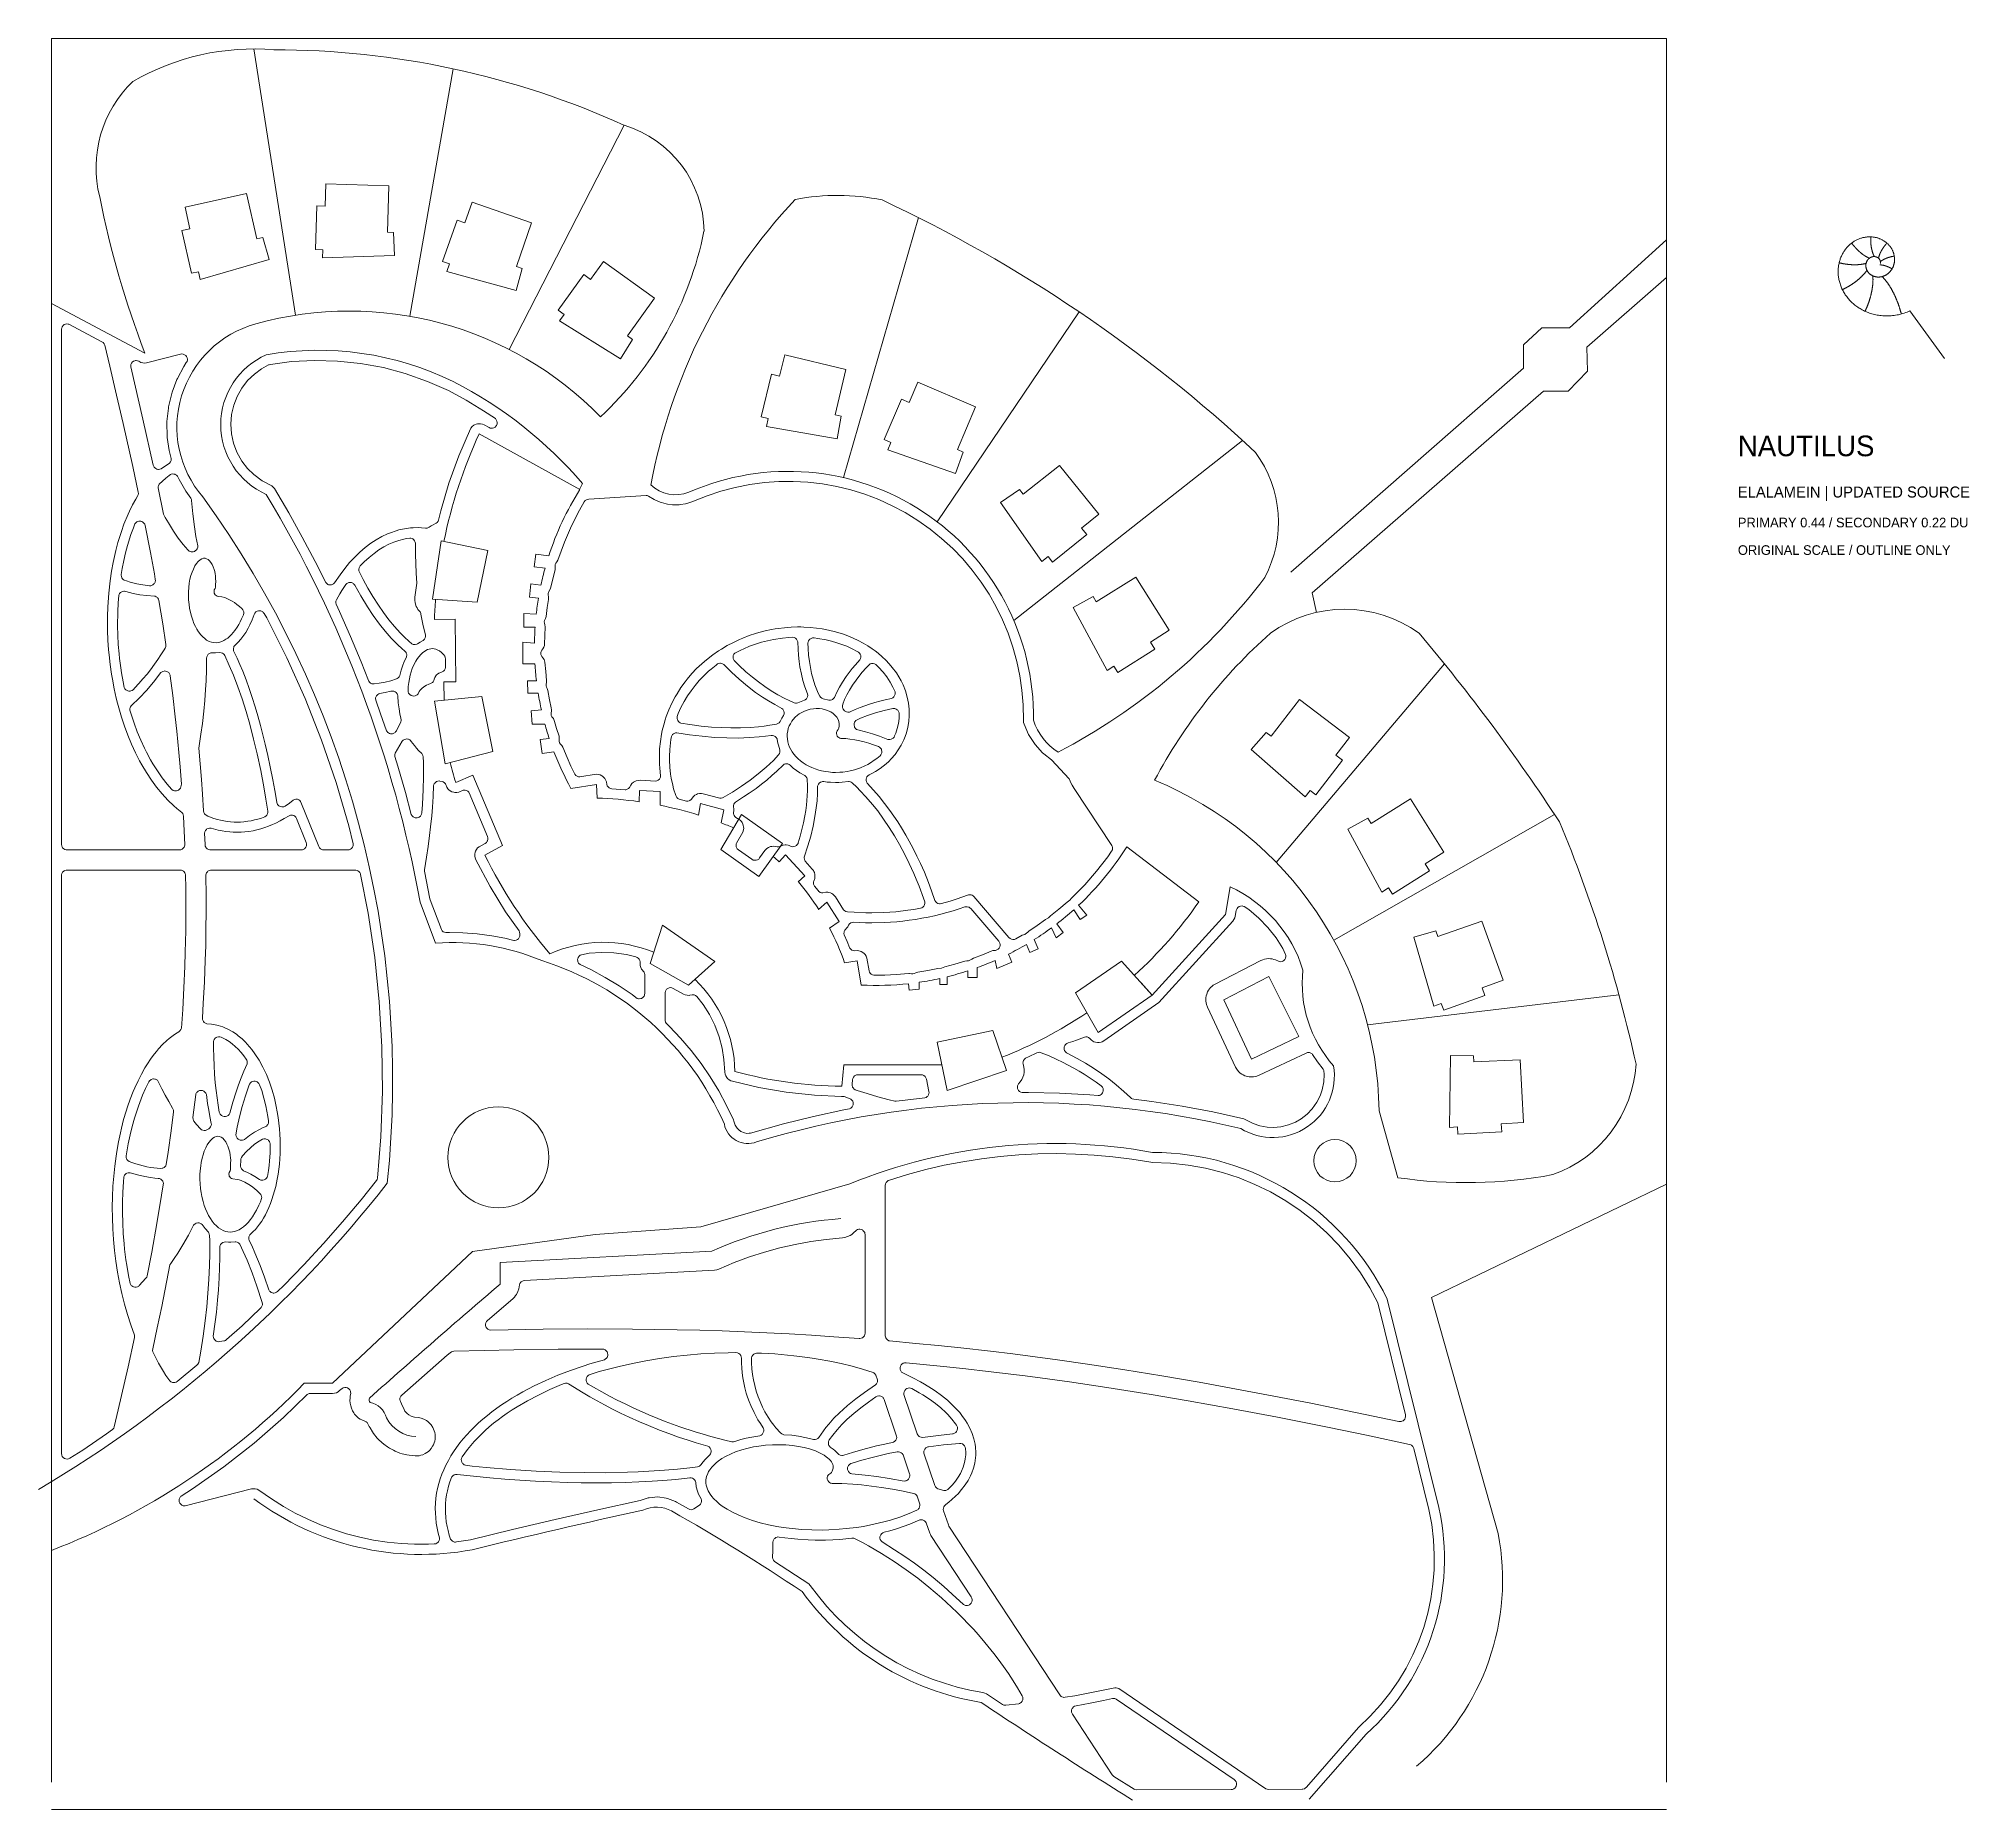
# Model space of a CAD drawing. Header units: inches. Extents: x 36 to 78, y 17.3 to 55.9.
import ezdxf

# ---------------------------------------------------------------- set-up
doc = ezdxf.new("R2010")
doc.units = ezdxf.units.IN
for name, color, linetype, lineweight in [('01_ORIGINAL_PLAN', 7, 'CONTINUOUS', 20), ('02_CONCEPT_CLOSED_AREAS', 7, 'CONTINUOUS', 15), ('03_CONCEPT_ICON', 7, 'CONTINUOUS', 15), ('04_TITLE', 7, 'CONTINUOUS', 15)]:
    doc.layers.add(name, color=color, linetype=linetype, lineweight=lineweight)

msp = doc.modelspace()

# ---------------------------------------------------------------- texts
at = {"layer": '04_TITLE'}
for s, height, p in [('NAUTILUS', 0.45, (73, 46.8)), ('ELALAMEIN | UPDATED SOURCE', 0.24, (73, 45.9)), ('PRIMARY 0.44 / SECONDARY 0.22 DU', 0.21, (73, 45.25)), ('ORIGINAL SCALE / OUTLINE ONLY', 0.21, (73, 44.65))]:
    msp.add_text(s, height=height, dxfattribs=at).set_placement(p)

# ---------------------------------------------------------------- linework, layer by layer
at = {"layer": '01_ORIGINAL_PLAN'}
for p, q in [((36.248, 17.906), (36.248, 55.9)), ((36.248, 55.9), (71.442, 55.9)), ((71.442, 55.9), (71.442, 17.906)), ((71.442, 17.312), (36.248, 17.312))]:
    msp.add_line(p, q, dxfattribs=at)
for points in [[(40.658, 55.675), (41.569, 49.871)], [(45, 55.245), (44.06, 49.85)], [(48.726, 54.013), (46.225, 49.126)], [(55.143, 52), (53.51, 46.333)], [(63.257, 44.272), (68.329, 48.719), (68.329, 49.231), (68.73, 49.6), (69.33, 49.6), (71.442, 51.512), (71.442, 50.696), (69.711, 49.177), (69.725, 48.651), (69.304, 48.218), (68.761, 48.218), (63.72, 43.82), (63.817, 43.397)], [(38.284, 49.049), (36.248, 50.129)], [(55.552, 45.371), (58.647, 49.945)], [(62.206, 47.145), (57.223, 43.22)], [(47.087, 44.63), (46.802, 44.667), (46.766, 44.393), (47.006, 44.362)], [(46.916, 43.993), (46.696, 44.016), (46.666, 43.73), (46.862, 43.709)], [(46.813, 43.357), (46.546, 43.371), (46.546, 43.074), (46.789, 43.074)], [(45.044, 43.247), (44.595, 43.241)], [(44.807, 41.482), (44.799, 41.881), (45.061, 41.886), (45.044, 43.247)], [(46.775, 42.728), (46.519, 42.748), (46.519, 42.277), (46.786, 42.274)], [(66.604, 42.276), (62.941, 37.945)], [(46.818, 41.908), (46.625, 41.902), (46.633, 41.638), (46.856, 41.638)], [(46.926, 41.27), (46.702, 41.249), (46.728, 40.961), (47.002, 40.962)], [(47.096, 40.651), (46.9, 40.63)], [(46.9, 40.63), (46.939, 40.324), (47.2, 40.358)], [(46.075, 38.317), (45.433, 39.849), (45.059, 39.693)], [(49.053, 39.272), (49.062, 39.519), (49.515, 39.492), (49.513, 39.194)], [(50.35, 38.981), (50.396, 39.232), (50.902, 39.093), (50.842, 38.811)], [(51.286, 38.996), (52.178, 38.364), (51.665, 37.64), (50.837, 38.227), (51.286, 38.996)], [(69.006, 38.995), (64.196, 36.253)], [(46.075, 38.317), (45.692, 38.109)], [(52.249, 38.111), (52.108, 37.96)], [(52.249, 38.111), (52.668, 37.654), (52.525, 37.523)], [(52.968, 36.924), (53.149, 37.079), (53.413, 36.661), (53.207, 36.514)], [(58.043, 36.524), (58.141, 36.305), (58.295, 36.419), (58.155, 36.608)], [(58.528, 36.918), (58.67, 36.704), (58.814, 36.799), (58.632, 37.014)], [(49.567, 36.583), (50.703, 35.787), (50.129, 35.27), (49.295, 35.742), (49.567, 36.583)], [(57.496, 36.162), (57.572, 35.985), (57.754, 36.063), (57.668, 36.267)], [(53.805, 35.806), (53.533, 35.759)], [(53.805, 35.806), (53.805, 35.806)], [(56.812, 35.811), (56.853, 35.634), (57.179, 35.773), (57.105, 35.949)], [(58.564, 35.106), (59.058, 34.241), (60.235, 35.059), (59.57, 35.799), (58.564, 35.106)], [(55.61, 35.419), (55.608, 35.288), (55.771, 35.288), (55.771, 35.457)], [(56.221, 35.586), (56.221, 35.439), (56.423, 35.439), (56.423, 35.655)], [(54.929, 35.306), (54.944, 35.165), (55.16, 35.189), (55.16, 35.336)], [(70.407, 35.063), (64.93, 34.409)], [(53.515, 33.54), (53.473, 33.07)], [(53.515, 33.54), (55.65, 33.54)], [(65.18, 32.538), (65.591, 31.078)], [(71.442, 30.938), (66.326, 28.468)], [(46.027, 28.759), (46.027, 29.23), (50.643, 29.479)], [(66.326, 28.468), (67.775, 23.323)]]:
    msp.add_lwpolyline(points, dxfattribs=at)
for points in [[(43.572, 51.68), (43.598, 52.69), (42.23, 52.734), (42.214, 52.252), (42.035, 52.258), (42.004, 51.303), (42.163, 51.298), (42.158, 51.123), (43.721, 51.177), (43.704, 51.675)], [(40.725, 51.537), (40.502, 52.523), (39.164, 52.23), (39.268, 51.758), (39.093, 51.72), (39.298, 50.787), (39.453, 50.821), (39.491, 50.65), (40.993, 51.087), (40.853, 51.565)], [(46.381, 50.933), (46.709, 51.889), (45.415, 52.34), (45.257, 51.885), (45.088, 51.944), (44.773, 51.041), (44.923, 50.989), (44.866, 50.824), (46.374, 50.409), (46.506, 50.889)], [(48.804, 49.422), (49.389, 50.246), (48.277, 51.045), (47.995, 50.654), (47.85, 50.758), (47.292, 49.982), (47.421, 49.889), (47.319, 49.747), (48.648, 48.921), (48.911, 49.345)], [(53.327, 47.704), (53.561, 48.687), (52.231, 49.012), (52.116, 48.544), (51.942, 48.586), (51.715, 47.658), (51.87, 47.62), (51.829, 47.45), (53.37, 47.181), (53.455, 47.672)], [(55.995, 46.944), (56.387, 47.876), (55.128, 48.415), (54.938, 47.972), (54.774, 48.042), (54.397, 47.164), (54.544, 47.101), (54.475, 46.94), (55.951, 46.422), (56.116, 46.892)], [(57.426, 45.973), (58.218, 46.601), (59.075, 45.534), (58.699, 45.232), (58.811, 45.092), (58.066, 44.493), (57.966, 44.618), (57.83, 44.508), (56.934, 45.791), (57.343, 46.076)], [(45.757, 44.748), (44.738, 44.957), (44.556, 43.684), (45.524, 43.622)], [(59.019, 43.63), (59.878, 44.165), (60.608, 43.006), (60.2, 42.749), (60.296, 42.598), (59.487, 42.088), (59.402, 42.222), (59.254, 42.129), (58.511, 43.505), (58.949, 43.742)], [(45.629, 41.562), (44.593, 41.461), (44.828, 40.095), (45.865, 40.369)], [(62.827, 40.702), (63.445, 41.502), (64.534, 40.672), (64.241, 40.288), (64.384, 40.18), (63.804, 39.42), (63.677, 39.516), (63.571, 39.377), (62.394, 40.407), (62.722, 40.782)], [(65.006, 38.799), (65.865, 39.334), (66.595, 38.175), (66.187, 37.918), (66.283, 37.767), (65.474, 37.257), (65.389, 37.391), (65.242, 37.298), (64.498, 38.674), (64.936, 38.911)], [(66.464, 36.332), (67.417, 36.67), (67.882, 35.382), (67.428, 35.218), (67.489, 35.05), (66.59, 34.725), (66.536, 34.875), (66.372, 34.816), (65.94, 36.319), (66.419, 36.457)], [(61.796, 34.957), (62.78, 35.461), (63.435, 34.152), (62.399, 33.663)], [(55.549, 34.034), (56.763, 34.283), (57.058, 33.412), (55.766, 32.976)], [(67.244, 33.6), (68.254, 33.648), (68.327, 32.28), (67.845, 32.255), (67.855, 32.076), (66.9, 32.025), (66.892, 32.184), (66.717, 32.175), (66.739, 33.739), (67.237, 33.732)]]:
    msp.add_lwpolyline(points, close=True, dxfattribs=at)
for points in [[(44.283, 37.084, 0.090917), (40.931, 45.968, -0.652582), (40.931, 49.011, -0.158741), (45.004, 48.425, -0.098355), (47.824, 46.203), (47.755, 46.078)], [(47.087, 44.63, -0.062406), (47.763, 46.073), (45.572, 47.29, 0.058367), (44.801, 44.944, 0.058367)], [(50.14, 46.014, -0.546754), (57.65, 41.045, 0.171391), (58.184, 40.351, 0.171391)], [(46.916, 43.993, -0.01479), (47.006, 44.362, -0.01479)], [(44.621, 43.68, 0.010358), (44.595, 43.241)], [(46.813, 43.357, -0.013879), (46.862, 43.709)], [(60.29, 39.74, -0.089338), (62.813, 42.944, -0.322066), (66.051, 42.944, -0.030946), (69.111, 38.833, -0.044664), (70.78, 33.554, -0.301674), (68.967, 31.144, -0.082145), (65.591, 31.078)], [(46.775, 42.728, -0.013523), (46.789, 43.074, -0.013523)], [(46.818, 41.908, -0.014342), (46.786, 42.274)], [(46.926, 41.27, -0.014645), (46.856, 41.638)], [(47.096, 40.651, -0.012679), (47.002, 40.962)], [(44.936, 40.124, 0.010564), (45.059, 39.693, 0.010564)], [(48.142, 39.35), (48.13, 39.649), (47.57, 39.561, -0.034306), (47.2, 40.358, -0.034306)], [(60.29, 39.74, -0.300089), (65.18, 32.538)], [(45.692, 38.109, 0.060935), (47.109, 35.956, -0.206423), (49.375, 35.99)], [(59.849, 35.488, 0.057164), (61.253, 37.088), (59.681, 38.289, -0.064319), (58.632, 37.014, -0.064319)], [(46.935, 35.809, 0.119192), (44.621, 36.188), (44.283, 37.084)], [(59.998, 35.322), (60.235, 35.059), (61.831, 36.816), (61.933, 37.418, -0.214593), (63.522, 35.602, 0.212382), (64.188, 33.517, -0.642649), (62.166, 32.15, 0.132984), (51.615, 31.858, -0.471407), (50.913, 32.245)], [(58.528, 36.918, -0.018836), (58.155, 36.608, -0.018836)], [(58.043, 36.524, -0.017658), (57.668, 36.267, -0.017658)], [(54.929, 35.306, -0.040089), (53.897, 35.276), (53.805, 35.806)], [(56.812, 35.811, -0.016254), (56.423, 35.655, -0.016254)], [(57.496, 36.162, -0.017305), (57.105, 35.949, -0.017305)], [(50.274, 35.4, -0.198705), (51.143, 33.392, 0.063223), (53.473, 33.07)], [(55.61, 35.419, -0.017778), (55.16, 35.336, -0.017778)], [(56.221, 35.586, -0.018166), (55.771, 35.457, -0.018166)], [(56.959, 33.703, 0.056142), (58.811, 34.673)], [(53.65, 30.945, -0.14301), (60.243, 31.63, -0.286424), (65.36, 28.431), (66.481, 23.89, -0.272091), (64.9, 18.954), (63.661, 17.533)], [(53.65, 30.945), (50.4, 30.004), (48.095, 29.84), (45.427, 29.473), (42.376, 26.597), (41.758, 26.597, -0.10797), (36.248, 22.954)]]:
    msp.add_lwpolyline(points, format="xyb", dxfattribs=at)
for centre, radius in [((45.989, 31.521), 1.1), ((64.22, 31.448), 0.463)]:
    msp.add_circle(centre, radius, dxfattribs=at)
for centre, radius, start, end in [((40.658, 50.423), 5.252, 85.2142, 120.0956), ((41.139, 37.317), 18.339, 65.5622, 90.1344), ((39.813, 53.089), 2.593, 133.6015, 194.2753), ((48.026, 51.672), 2.444, 0.7167, 73.3418), ((57.911, 56.571), 21.019, 191.3089, 200.9684), ((61.436, 43.951), 12.326, 136.7478, 169.6154), ((53.373, 47.535), 4.948, 78.6004, 100.6499), ((40.939, 23.771), 31.601, 47.0054, 64.8874), ((43.034, 53.196), 7.583, 313.0815, 348.6437), ((41.312, 47.434), 2.33, 105.2161, 220.7715), ((42.751, 42.34), 7.624, 44.2289, 105.6047), ((60.387, 45.356), 2.599, 332.6099, 36.0186), ((22.064, 33.195), 21.619, 354.0583, 36.0319), ((49.852, 46.755), 0.794, 227.0981, 291.2465), ((51.961, 52.291), 13.465, 297.5281, 322.8549), ((47.898, 31.093), 8.26, 81.9573, 88.3074), ((47.898, 31.093), 8.26, 72.7279, 78.7214), ((47.898, 31.093), 8.26, 67.0855, 69.118), ((48.363, 33.974), 5.47, 46.7825, 48.644), ((48.363, 33.974), 5.47, 32.6388, 40.4465), ((48.363, 33.974), 5.47, 19.0436, 27.6609), ((44.996, 29.643), 6.464, 23.734, 72.5429), ((22.02, 47.825), 27.364, 300.648, 321.9453), ((54.073, 21.787), 8.422, 94.2501, 114.0352), ((177.596, -125.015), 202.378, 130.55026, 131.62005), ((43.293, 26.24), 0.119, 162.5746, 211.3187), ((43.119, 25.741), 0.443, 13.2811, 80.611), ((44.225, 26.196), 0.761, 207.5896, 267.5639), ((44.306, 28.951), 6.083, 233.183, 280.5392), ((83.889, -134.15), 161.762, 102.40484, 103.75801), ((49.433, 23.211), 0.689, 61.2688, 115.2094), ((27.349, -15.654), 45.391, 56.1832, 60.407), ((62.535, 22.313), 5.337, 310.4718, 10.9016), ((57.468, 25.543), 5.979, 215.6658, 260.7622), ((129.159, 128.7), 131.041, 236.3299, 238.04792)]:
    msp.add_arc(centre, radius, start, end, dxfattribs=at)
at = {"layer": '02_CONCEPT_CLOSED_AREAS'}
for points in [[(36.469, 49.579), (36.472, 49.594), (36.483, 49.623), (36.502, 49.647), (36.526, 49.667), (36.554, 49.679), (36.585, 49.684), (36.615, 49.681), (36.63, 49.676), (37.35, 49.295), (37.378, 49.275), (37.398, 49.249), (37.411, 49.217), (37.521, 48.759), (37.669, 48.134), (37.814, 47.51), (38.023, 46.573), (38.142, 46.019), (38.144, 45.988), (38.139, 45.958), (38.133, 45.944), (38.086, 45.864), (38.018, 45.739), (37.951, 45.606), (37.919, 45.535), (37.829, 45.317), (37.773, 45.162), (37.697, 44.918), (37.652, 44.745), (37.593, 44.481), (37.559, 44.295), (37.528, 44.083), (37.498, 43.814), (37.477, 43.515), (37.471, 43.309), (37.472, 43), (37.48, 42.789), (37.495, 42.58), (37.504, 42.474), (37.528, 42.26), (37.558, 42.05), (37.576, 41.945), (37.616, 41.733), (37.662, 41.526), (37.688, 41.422), (37.744, 41.217), (37.775, 41.114), (37.841, 40.916), (37.913, 40.72), (37.993, 40.526), (38.079, 40.34), (38.17, 40.162), (38.218, 40.075), (38.319, 39.905), (38.427, 39.742), (38.54, 39.588), (38.659, 39.443), (38.784, 39.307), (38.917, 39.18), (38.984, 39.121), (39.091, 39.035), (39.109, 39.012), (39.121, 38.985), (39.127, 38.956), (39.136, 38.788), (39.154, 38.329), (39.147, 38.297), (39.14, 38.283), (39.121, 38.257), (39.096, 38.237), (39.067, 38.224), (39.035, 38.22), (36.588, 38.22), (36.572, 38.221), (36.542, 38.229), (36.515, 38.245), (36.493, 38.267), (36.484, 38.28), (36.472, 38.309), (36.468, 38.34)], [(37.976, 48.751), (37.977, 48.782), (37.98, 48.797), (37.992, 48.825), (38.001, 48.838), (38.011, 48.849), (38.035, 48.868), (38.063, 48.88), (38.078, 48.883), (38.093, 48.884), (38.123, 48.881), (38.152, 48.87), (38.199, 48.846), (38.238, 48.834), (38.279, 48.829), (38.319, 48.832), (39.06, 49.025), (39.09, 49.029), (39.121, 49.025), (39.136, 49.02), (39.162, 49.005), (39.174, 48.995), (39.193, 48.971), (39.206, 48.943), (39.21, 48.913), (39.21, 48.897), (39.203, 48.867), (39.188, 48.84), (39.132, 48.757), (38.994, 48.497), (38.983, 48.472), (38.878, 48.193), (38.869, 48.166), (38.801, 47.877), (38.796, 47.849), (38.765, 47.557), (38.764, 47.529), (38.77, 47.238), (38.772, 47.21), (38.814, 46.922), (38.858, 46.752), (38.859, 46.736), (38.855, 46.705), (38.843, 46.676), (38.824, 46.651), (38.812, 46.64), (38.732, 46.59), (38.641, 46.527), (38.611, 46.516), (38.58, 46.513), (38.564, 46.514), (38.548, 46.518), (38.52, 46.531), (38.495, 46.551), (38.485, 46.564), (38.477, 46.577), (38.466, 46.607), (38.243, 47.608)], [(42.418, 44.039), (42.395, 44.018), (42.381, 44.009), (42.352, 43.998), (42.32, 43.996), (42.289, 44.001), (42.274, 44.007), (42.247, 44.025), (42.226, 44.048), (41.997, 44.505), (41.716, 45.038), (41.423, 45.564), (41.109, 46.097), (41.083, 46.127), (41.051, 46.153), (40.84, 46.266), (40.658, 46.399), (40.523, 46.532), (40.398, 46.695), (40.29, 46.89), (40.217, 47.083), (40.173, 47.287), (40.159, 47.498), (40.176, 47.71), (40.222, 47.913), (40.297, 48.105), (40.398, 48.284), (40.523, 48.447), (40.671, 48.591), (40.825, 48.704), (40.98, 48.788), (40.993, 48.794), (41.02, 48.801), (41.477, 48.861), (41.982, 48.888), (42.486, 48.875), (42.987, 48.822), (43.482, 48.731), (43.96, 48.604), (44.446, 48.432), (44.902, 48.229), (45.29, 48.02), (45.667, 47.792), (45.922, 47.619), (45.942, 47.595), (45.956, 47.566), (45.962, 47.535), (45.959, 47.503), (45.948, 47.473), (45.94, 47.46), (45.918, 47.436), (45.891, 47.42), (45.861, 47.411), (45.829, 47.41), (45.813, 47.413), (45.784, 47.424), (45.679, 47.482), (45.639, 47.499), (45.597, 47.508), (45.554, 47.509), (45.532, 47.506), (45.504, 47.499), (45.471, 47.485), (45.452, 47.474), (45.417, 47.445), (45.391, 47.414), (45.38, 47.396), (45.126, 46.808), (44.911, 46.214), (44.731, 45.609), (44.684, 45.41), (44.674, 45.382), (44.657, 45.358), (44.635, 45.338), (44.553, 45.3), (44.521, 45.281), (44.48, 45.251), (44.45, 45.238), (44.434, 45.234), (44.402, 45.234), (44.316, 45.242), (44.249, 45.245), (44.132, 45.243), (44.071, 45.238), (43.941, 45.22), (43.822, 45.194), (43.76, 45.176), (43.635, 45.134), (43.569, 45.106), (43.447, 45.048), (43.328, 44.981), (43.207, 44.902), (43.087, 44.811), (42.971, 44.712), (42.858, 44.603), (42.747, 44.483), (42.64, 44.354), (42.537, 44.215)], [(38.574, 46.109), (38.576, 46.142), (38.581, 46.158), (38.597, 46.188), (38.666, 46.258), (38.74, 46.323), (38.815, 46.38), (38.845, 46.4), (38.859, 46.406), (38.888, 46.413), (38.919, 46.412), (38.934, 46.408), (38.948, 46.403), (38.974, 46.387), (38.995, 46.366), (39.003, 46.353), (39.03, 46.295), (39.177, 46.04), (39.289, 45.887), (39.301, 45.854), (39.304, 45.837), (39.328, 45.543), (39.363, 45.263), (39.397, 45.053), (39.438, 44.848), (39.436, 44.816), (39.426, 44.785), (39.408, 44.758), (39.381, 44.735), (39.367, 44.727), (39.339, 44.718), (39.309, 44.716), (39.294, 44.717), (39.279, 44.721), (39.252, 44.733), (39.22, 44.761), (39.12, 44.874), (39.012, 45.015), (38.906, 45.168), (38.796, 45.347), (38.729, 45.465), (38.691, 45.539)], [(46.937, 42.436), (46.928, 42.45), (46.917, 42.479), (46.914, 42.495), (46.915, 42.526), (46.919, 42.542), (46.932, 42.571), (46.957, 42.605), (46.978, 42.642), (46.99, 42.679), (46.994, 42.703), (46.999, 42.894), (47.008, 43.083), (47.003, 43.124), (46.992, 43.159), (46.989, 43.19), (46.993, 43.22), (46.998, 43.234), (47.014, 43.267), (47.028, 43.309), (47.053, 43.504), (47.08, 43.675), (47.082, 43.716), (47.08, 43.737), (47.073, 43.777), (47.072, 43.809), (47.08, 43.839), (47.118, 43.905), (47.131, 43.946), (47.172, 44.125), (47.224, 44.326), (47.226, 44.37), (47.223, 44.406), (47.228, 44.439), (47.241, 44.469), (47.264, 44.499), (47.286, 44.536), (47.428, 44.929), (47.581, 45.283), (47.755, 45.627), (47.861, 45.807), (47.882, 45.833), (47.909, 45.852), (47.924, 45.859), (47.957, 45.865), (49.212, 45.945), (49.228, 45.943), (49.258, 45.932), (49.383, 45.856), (49.41, 45.842), (49.512, 45.8), (49.541, 45.79), (49.647, 45.762), (49.677, 45.756), (49.786, 45.743), (49.816, 45.742), (49.927, 45.744), (49.957, 45.746), (50.067, 45.764), (50.097, 45.771), (50.205, 45.804), (50.535, 45.937), (50.836, 46.037), (51.147, 46.119), (51.468, 46.183), (51.785, 46.225), (52.102, 46.247), (52.413, 46.25), (52.73, 46.233), (53.053, 46.196), (53.366, 46.139), (53.668, 46.066), (53.973, 45.971), (54.279, 45.855), (54.572, 45.721), (54.851, 45.573), (55.129, 45.401), (55.396, 45.213), (55.648, 45.01), (55.89, 44.787), (56.107, 44.561), (56.314, 44.318), (56.509, 44.057), (56.682, 43.791), (56.835, 43.521), (56.975, 43.236), (57.097, 42.942), (57.201, 42.641), (57.288, 42.326), (57.353, 42.013), (57.398, 41.701), (57.424, 41.379), (57.431, 41.042), (57.435, 41), (57.448, 40.96), (57.543, 40.737), (57.684, 40.518), (57.845, 40.34), (57.873, 40.315), (58.042, 40.181), (58.429, 39.768), (58.438, 39.754), (58.466, 39.682), (58.49, 39.632), (58.534, 39.556), (59.359, 38.32), (59.366, 38.305), (59.373, 38.273), (59.372, 38.241), (59.368, 38.225), (59.353, 38.196), (59.269, 38.071), (59.025, 37.755), (58.767, 37.46), (58.477, 37.17), (58.441, 37.127), (58.383, 37.083), (58.205, 36.929), (58.019, 36.781), (57.978, 36.741), (57.964, 36.73), (57.914, 36.702), (57.733, 36.573), (57.548, 36.452), (57.531, 36.439), (57.489, 36.399), (57.475, 36.389), (57.461, 36.381), (57.406, 36.362), (57.263, 36.282), (57.233, 36.27), (57.2, 36.267), (57.168, 36.273), (57.138, 36.287), (57.114, 36.309), (56.349, 37.203), (56.332, 37.22), (56.31, 37.233), (56.291, 37.24), (56.273, 37.243), (56.254, 37.242), (56.234, 37.239), (55.965, 37.145), (55.834, 37.104), (55.643, 37.051), (55.613, 37.047), (55.598, 37.047), (55.568, 37.055), (55.542, 37.069), (55.52, 37.09), (55.503, 37.115), (55.43, 37.328), (55.361, 37.513), (55.271, 37.733), (55.186, 37.926), (55.11, 38.087), (55.028, 38.25), (54.941, 38.412), (54.868, 38.542), (54.771, 38.703), (54.691, 38.83), (54.607, 38.956), (54.52, 39.08), (54.406, 39.233), (54.287, 39.382), (54.163, 39.525), (54.024, 39.675), (54.009, 39.704), (54.001, 39.735), (54.003, 39.768), (54.007, 39.783), (54.021, 39.812), (54.042, 39.837), (54.069, 39.855), (54.139, 39.89), (54.208, 39.929), (54.311, 39.996), (54.374, 40.044), (54.436, 40.095), (54.496, 40.15), (54.551, 40.206), (54.632, 40.3), (54.704, 40.399), (54.768, 40.505), (54.823, 40.617), (54.854, 40.692), (54.881, 40.77), (54.913, 40.893), (54.934, 41.021), (54.944, 41.151), (54.941, 41.286), (54.926, 41.419), (54.899, 41.553), (54.859, 41.687), (54.807, 41.817), (54.765, 41.904), (54.716, 41.991), (54.661, 42.078), (54.572, 42.199), (54.504, 42.279), (54.431, 42.357), (54.352, 42.432), (54.266, 42.506), (54.199, 42.558), (54.134, 42.605), (54.037, 42.67), (53.937, 42.729), (53.831, 42.785), (53.72, 42.838), (53.606, 42.885), (53.49, 42.927), (53.307, 42.982), (53.117, 43.025), (53.048, 43.037), (52.919, 43.056), (52.783, 43.07), (52.648, 43.077), (52.577, 43.079), (52.507, 43.079), (52.37, 43.075), (52.227, 43.064), (52.088, 43.047), (52.017, 43.036), (51.943, 43.023), (51.805, 42.994), (51.661, 42.957), (51.59, 42.936), (51.453, 42.89), (51.312, 42.836), (51.243, 42.806), (51.111, 42.744), (50.976, 42.673), (50.848, 42.598), (50.784, 42.557), (50.66, 42.471), (50.596, 42.423), (50.481, 42.329), (50.365, 42.225), (50.309, 42.171), (50.206, 42.062), (50.104, 41.942), (50.056, 41.881), (49.967, 41.758), (49.882, 41.625), (49.842, 41.556), (49.771, 41.421), (49.705, 41.277), (49.648, 41.128), (49.622, 41.052), (49.592, 40.948), (49.561, 40.824), (49.544, 40.745), (49.518, 40.584), (49.502, 40.421), (49.496, 40.257), (49.5, 40.086), (49.506, 40.002), (49.524, 39.838), (49.519, 39.806), (49.506, 39.776), (49.497, 39.763), (49.473, 39.741), (49.444, 39.726), (49.413, 39.719), (49.075, 39.738), (49.032, 39.736), (48.989, 39.726), (48.949, 39.708), (48.931, 39.695), (48.899, 39.666), (48.873, 39.631), (48.845, 39.579), (48.824, 39.557), (48.797, 39.541), (48.768, 39.532), (48.753, 39.531), (48.46, 39.554), (48.43, 39.56), (48.403, 39.574), (48.379, 39.594), (48.362, 39.619), (48.352, 39.648), (48.344, 39.701), (48.337, 39.721), (48.319, 39.761), (48.307, 39.779), (48.28, 39.809), (48.261, 39.825), (48.243, 39.837), (48.203, 39.856), (48.161, 39.866), (48.117, 39.868), (47.762, 39.814), (47.731, 39.817), (47.703, 39.828), (47.678, 39.846), (47.658, 39.869), (47.57, 40.047), (47.486, 40.238), (47.395, 40.46), (47.37, 40.497), (47.341, 40.528), (47.323, 40.556), (47.314, 40.588), (47.312, 40.605), (47.316, 40.654), (47.311, 40.697), (47.257, 40.87), (47.214, 41.021), (47.198, 41.062), (47.187, 41.081), (47.156, 41.121), (47.142, 41.151), (47.136, 41.183), (47.136, 41.2), (47.145, 41.25), (47.146, 41.272), (47.141, 41.316), (47.104, 41.494), (47.068, 41.696), (47.052, 41.738), (47.036, 41.767), (47.027, 41.799), (47.027, 41.833), (47.035, 41.868), (47.038, 41.911), (47.019, 42.11), (47.003, 42.311), (46.997, 42.338), (46.983, 42.373), (46.959, 42.41)], [(37.835, 44.101), (37.81, 44.117), (37.799, 44.128), (37.782, 44.153), (37.772, 44.181), (37.769, 44.211), (37.771, 44.226), (37.792, 44.35), (37.826, 44.525), (37.865, 44.694), (37.909, 44.858), (37.981, 45.091), (38.034, 45.236), (38.069, 45.324), (38.088, 45.349), (38.112, 45.367), (38.125, 45.375), (38.155, 45.383), (38.17, 45.385), (38.2, 45.382), (38.215, 45.377), (38.242, 45.363), (38.265, 45.343), (38.281, 45.317), (38.291, 45.288), (38.404, 44.702), (38.491, 44.235), (38.511, 44.118), (38.513, 44.087), (38.51, 44.072), (38.506, 44.057), (38.492, 44.029), (38.482, 44.017), (38.459, 43.997), (38.431, 43.983), (38.416, 43.979), (38.384, 43.978), (38.241, 43.994), (38.108, 44.019), (37.965, 44.056), (37.884, 44.082)], [(42.952, 44.289), (42.948, 44.305), (42.946, 44.337), (42.953, 44.369), (42.96, 44.384), (42.979, 44.41), (43.066, 44.5), (43.171, 44.595), (43.278, 44.681), (43.385, 44.757), (43.493, 44.823), (43.602, 44.88), (43.71, 44.927), (43.819, 44.964), (43.927, 44.993), (43.985, 45.004), (44.061, 45.015), (44.077, 45.013), (44.107, 45.005), (44.121, 44.998), (44.145, 44.979), (44.164, 44.954), (44.176, 44.925), (44.179, 44.909), (44.181, 44.658), (44.187, 44.459), (44.197, 44.255), (44.212, 44.037), (44.169, 43.729), (44.167, 43.691), (44.168, 43.653), (44.173, 43.616), (44.181, 43.579), (44.199, 43.528), (44.216, 43.494), (44.236, 43.462), (44.281, 43.406), (44.296, 43.376), (44.3, 43.36), (44.344, 43.137), (44.4, 42.9), (44.401, 42.87), (44.394, 42.841), (44.379, 42.814), (44.359, 42.792), (44.347, 42.783), (44.282, 42.748), (44.223, 42.709), (44.209, 42.703), (44.178, 42.696), (44.163, 42.695), (44.132, 42.7), (44.103, 42.713), (44.036, 42.769), (43.941, 42.856), (43.846, 42.952), (43.723, 43.089), (43.603, 43.237), (43.486, 43.393), (43.374, 43.555), (43.255, 43.741), (43.144, 43.928), (43.041, 44.115)], [(39.564, 44.576), (39.595, 44.576), (39.63, 44.566), (39.663, 44.547), (39.694, 44.518), (39.723, 44.482), (39.75, 44.439), (39.773, 44.39), (39.793, 44.335), (39.806, 44.289), (39.816, 44.24), (39.823, 44.192), (39.827, 44.133), (39.828, 44.073), (39.822, 44.002), (39.822, 43.947), (39.813, 43.918), (39.798, 43.886), (39.792, 43.858), (39.793, 43.836), (39.798, 43.815), (39.816, 43.783), (39.836, 43.763), (39.862, 43.749), (39.889, 43.742), (39.962, 43.735), (40.024, 43.719), (40.101, 43.688), (40.186, 43.643), (40.239, 43.609), (40.291, 43.571), (40.347, 43.527), (40.4, 43.48), (40.421, 43.456), (40.434, 43.426), (40.438, 43.41), (40.438, 43.378), (40.431, 43.347), (40.391, 43.254), (40.36, 43.191), (40.329, 43.133), (40.294, 43.076), (40.245, 43.004), (40.209, 42.957), (40.174, 42.917), (40.138, 42.881), (40.089, 42.838), (40.05, 42.81), (40.002, 42.782), (39.964, 42.764), (39.92, 42.749), (39.882, 42.74), (39.835, 42.735), (39.78, 42.739), (39.735, 42.748), (39.686, 42.766), (39.631, 42.795), (39.588, 42.827), (39.546, 42.864), (39.503, 42.91), (39.454, 42.974), (39.418, 43.03), (39.385, 43.09), (39.354, 43.157), (39.328, 43.225), (39.298, 43.318), (39.278, 43.393), (39.258, 43.491), (39.247, 43.569), (39.237, 43.669), (39.234, 43.746), (39.235, 43.845), (39.241, 43.939), (39.252, 44.031), (39.268, 44.118), (39.289, 44.198), (39.313, 44.272), (39.341, 44.341), (39.376, 44.41), (39.409, 44.46), (39.447, 44.505), (39.488, 44.542), (39.525, 44.564)], [(37.716, 43.766), (37.726, 43.795), (37.734, 43.808), (37.754, 43.831), (37.779, 43.848), (37.794, 43.854), (37.824, 43.861), (37.839, 43.861), (37.869, 43.855), (38.028, 43.811), (38.175, 43.782), (38.325, 43.762), (38.491, 43.752), (38.506, 43.749), (38.533, 43.738), (38.557, 43.719), (38.567, 43.708), (38.583, 43.682), (38.592, 43.654), (38.675, 43.145), (38.743, 42.7), (38.744, 42.683), (38.74, 42.65), (38.727, 42.62), (38.704, 42.583), (38.635, 42.474), (38.565, 42.367), (38.493, 42.265), (38.405, 42.148), (38.331, 42.053), (38.242, 41.946), (38.154, 41.845), (38.066, 41.75), (38.035, 41.718), (38.01, 41.698), (37.98, 41.685), (37.964, 41.682), (37.932, 41.683), (37.916, 41.686), (37.887, 41.699), (37.873, 41.708), (37.851, 41.732), (37.836, 41.761), (37.811, 41.88), (37.776, 42.083), (37.76, 42.187), (37.734, 42.391), (37.723, 42.495), (37.706, 42.7), (37.695, 42.902), (37.69, 43.105), (37.693, 43.406), (37.702, 43.602)], [(42.451, 43.576), (42.446, 43.607), (42.446, 43.623), (42.449, 43.639), (42.46, 43.668), (42.532, 43.799), (42.576, 43.875), (42.663, 44.008), (42.686, 44.029), (42.699, 44.037), (42.728, 44.047), (42.743, 44.05), (42.759, 44.05), (42.789, 44.045), (42.817, 44.032), (42.83, 44.023), (42.841, 44.012), (42.859, 43.987), (42.99, 43.755), (43.135, 43.518), (43.263, 43.328), (43.398, 43.143), (43.523, 42.985), (43.653, 42.836), (43.737, 42.749), (43.805, 42.682), (43.874, 42.618), (43.958, 42.545), (43.976, 42.521), (43.982, 42.508), (43.99, 42.478), (43.991, 42.463), (43.987, 42.434), (43.983, 42.419), (43.938, 42.327), (43.897, 42.225), (43.869, 42.139), (43.838, 42.018), (43.824, 41.992), (43.805, 41.969), (43.781, 41.953), (43.767, 41.946), (43.643, 41.906), (43.52, 41.875), (43.392, 41.851), (43.279, 41.837), (43.248, 41.838), (43.233, 41.842), (43.204, 41.854), (43.18, 41.874), (43.162, 41.899), (43.155, 41.913), (42.997, 42.318), (42.768, 42.869), (42.524, 43.418)], [(40.219, 42.561), (40.213, 42.592), (40.213, 42.607), (40.22, 42.638), (40.226, 42.653), (40.243, 42.679), (40.315, 42.747), (40.379, 42.817), (40.422, 42.873), (40.482, 42.96), (40.537, 43.054), (40.573, 43.126), (40.622, 43.233), (40.668, 43.353), (40.683, 43.382), (40.704, 43.406), (40.718, 43.415), (40.732, 43.423), (40.763, 43.432), (40.779, 43.433), (40.811, 43.43), (40.841, 43.418), (40.854, 43.409), (40.866, 43.398), (40.886, 43.372), (40.939, 43.278), (41.38, 42.404), (41.779, 41.517), (42.137, 40.61), (42.454, 39.688), (42.73, 38.747), (42.825, 38.353), (42.826, 38.338), (42.822, 38.307), (42.809, 38.279), (42.79, 38.254), (42.766, 38.236), (42.737, 38.224), (42.706, 38.22), (42.185, 38.22), (42.153, 38.224), (42.124, 38.236), (42.111, 38.245), (42.089, 38.268), (42.073, 38.295), (41.686, 39.258), (41.678, 39.274), (41.662, 39.295), (41.639, 39.312), (41.61, 39.324), (41.587, 39.327), (41.573, 39.327), (41.542, 39.319), (41.516, 39.304), (41.437, 39.243), (41.343, 39.177), (41.314, 39.163), (41.298, 39.159), (41.267, 39.157), (41.235, 39.164), (41.207, 39.179), (41.184, 39.2), (41.174, 39.213), (41.167, 39.227), (41.158, 39.258), (41.115, 39.516), (41.073, 39.751), (41.017, 40.032), (40.965, 40.277), (40.908, 40.524), (40.858, 40.73), (40.804, 40.935), (40.747, 41.14), (40.687, 41.342), (40.624, 41.541), (40.558, 41.737), (40.489, 41.928), (40.417, 42.114), (40.357, 42.258), (40.295, 42.398)], [(39.46, 40.439), (39.506, 40.745), (39.537, 40.975), (39.569, 41.245), (39.591, 41.479), (39.609, 41.714), (39.62, 41.909), (39.629, 42.142), (39.631, 42.399), (39.635, 42.43), (39.647, 42.459), (39.666, 42.484), (39.69, 42.503), (39.719, 42.515), (39.75, 42.519), (39.823, 42.515), (39.916, 42.522), (39.946, 42.518), (39.974, 42.508), (39.998, 42.491), (40.009, 42.48), (40.025, 42.455), (40.125, 42.241), (40.213, 42.032), (40.31, 41.778), (40.402, 41.513), (40.489, 41.239), (40.569, 40.959), (40.654, 40.636), (40.732, 40.311), (40.81, 39.948), (40.878, 39.594), (40.924, 39.327), (40.964, 39.068), (40.964, 39.035), (40.956, 39.004), (40.939, 38.975), (40.928, 38.963), (40.901, 38.944), (40.823, 38.915), (40.746, 38.892), (40.676, 38.873), (40.6, 38.857), (40.525, 38.844), (40.444, 38.834), (40.369, 38.829), (40.301, 38.827), (40.227, 38.828), (40.154, 38.833), (40.075, 38.841), (40.003, 38.853), (39.931, 38.868), (39.865, 38.885), (39.79, 38.908), (39.655, 38.958), (39.617, 38.976), (39.592, 38.997), (39.582, 39.01), (39.567, 39.039), (39.561, 39.071), (39.539, 39.439), (39.516, 39.753)], [(44.238, 41.625), (44.217, 41.602), (44.204, 41.593), (44.176, 41.58), (44.146, 41.574), (44.115, 41.577), (44.086, 41.587), (44.06, 41.604), (44.049, 41.615), (44.032, 41.64), (44.022, 41.669), (44.019, 41.7), (44.025, 41.782), (44.035, 41.867), (44.049, 41.95), (44.067, 42.026), (44.088, 42.101), (44.112, 42.171), (44.139, 42.237), (44.189, 42.335), (44.212, 42.372), (44.246, 42.42), (44.304, 42.487), (44.34, 42.52), (44.375, 42.547), (44.41, 42.568), (44.445, 42.585), (44.479, 42.596), (44.517, 42.604), (44.553, 42.607), (44.589, 42.604), (44.624, 42.597), (44.658, 42.584), (44.706, 42.557), (44.752, 42.521), (44.797, 42.473), (44.819, 42.443), (44.826, 42.429), (44.831, 42.415), (44.835, 42.385), (44.837, 42.212), (44.836, 42.197), (44.828, 42.166), (44.813, 42.139), (44.791, 42.116), (44.763, 42.1), (44.731, 42.09), (44.692, 42.073), (44.659, 42.05), (44.64, 42.033), (44.625, 42.015), (44.603, 41.981), (44.594, 41.961), (44.58, 41.912), (44.564, 41.883), (44.553, 41.871), (44.541, 41.86), (44.512, 41.844), (44.455, 41.826), (44.42, 41.811), (44.387, 41.792), (44.356, 41.771), (44.328, 41.747), (44.287, 41.703), (44.265, 41.673)], [(51.126, 42.347), (51.111, 42.375), (51.106, 42.391), (51.103, 42.406), (51.104, 42.438), (51.107, 42.454), (51.121, 42.483), (51.141, 42.508), (51.168, 42.526), (51.269, 42.576), (51.335, 42.606), (51.463, 42.659), (51.59, 42.704), (51.721, 42.745), (51.852, 42.779), (51.987, 42.808), (52.182, 42.838), (52.317, 42.851), (52.404, 42.855), (52.435, 42.848), (52.45, 42.841), (52.464, 42.833), (52.487, 42.811), (52.503, 42.784), (52.512, 42.753), (52.518, 42.595), (52.527, 42.463), (52.543, 42.327), (52.561, 42.207), (52.592, 42.051), (52.626, 41.913), (52.668, 41.775), (52.725, 41.621), (52.729, 41.589), (52.724, 41.556), (52.719, 41.541), (52.701, 41.513), (52.677, 41.492), (52.663, 41.483), (52.589, 41.456), (52.516, 41.424), (52.483, 41.418), (52.466, 41.419), (52.434, 41.427), (52.325, 41.474), (52.23, 41.52), (52.081, 41.6), (51.935, 41.688), (51.793, 41.782), (51.655, 41.881), (51.523, 41.985), (51.382, 42.104), (51.237, 42.237)], [(52.734, 42.735), (52.737, 42.75), (52.749, 42.78), (52.767, 42.805), (52.779, 42.815), (52.806, 42.831), (52.836, 42.84), (52.867, 42.841), (52.951, 42.83), (53.134, 42.797), (53.249, 42.77), (53.362, 42.737), (53.472, 42.7), (53.581, 42.658), (53.683, 42.613), (53.824, 42.54), (53.837, 42.532), (53.859, 42.511), (53.876, 42.485), (53.885, 42.455), (53.886, 42.424), (53.879, 42.394), (53.864, 42.366), (53.769, 42.257), (53.7, 42.174), (53.633, 42.088), (53.569, 41.998), (53.49, 41.879), (53.425, 41.769), (53.366, 41.657), (53.313, 41.543), (53.294, 41.518), (53.268, 41.499), (53.254, 41.492), (53.223, 41.484), (53.192, 41.485), (53.063, 41.514), (53.034, 41.528), (53.01, 41.548), (52.991, 41.574), (52.96, 41.637), (52.928, 41.71), (52.887, 41.815), (52.847, 41.94), (52.814, 42.066), (52.787, 42.195), (52.765, 42.324), (52.748, 42.467), (52.738, 42.607)], [(37.96, 41.266), (37.959, 41.296), (37.965, 41.325), (37.971, 41.339), (37.987, 41.364), (38.164, 41.535), (38.317, 41.697), (38.472, 41.877), (38.634, 42.084), (38.646, 42.094), (38.673, 42.11), (38.703, 42.119), (38.719, 42.12), (38.735, 42.119), (38.765, 42.111), (38.792, 42.096), (38.804, 42.085), (38.824, 42.06), (38.836, 42.031), (38.839, 42.016), (38.893, 41.588), (38.948, 41.121), (38.981, 40.81), (39.026, 40.343), (39.053, 40.032), (39.081, 39.657), (39.069, 39.598), (39.058, 39.57), (39.041, 39.544), (39.017, 39.525), (39.004, 39.517), (38.974, 39.507), (38.944, 39.506), (38.928, 39.508), (38.899, 39.518), (38.874, 39.535), (38.863, 39.545), (38.769, 39.654), (38.66, 39.795), (38.557, 39.941), (38.458, 40.099), (38.409, 40.183), (38.32, 40.349), (38.276, 40.438), (38.194, 40.616), (38.119, 40.797), (38.049, 40.986), (37.986, 41.179)], [(49.965, 40.985), (49.951, 40.991), (49.925, 41.007), (49.914, 41.017), (49.896, 41.042), (49.889, 41.055), (49.882, 41.085), (49.882, 41.115), (49.884, 41.13), (49.909, 41.193), (49.968, 41.324), (50.036, 41.452), (50.11, 41.575), (50.188, 41.69), (50.275, 41.804), (50.367, 41.912), (50.465, 42.015), (50.57, 42.115), (50.623, 42.162), (50.731, 42.249), (50.766, 42.274), (50.78, 42.281), (50.811, 42.288), (50.827, 42.289), (50.858, 42.284), (50.873, 42.279), (50.9, 42.262), (51.07, 42.092), (51.237, 41.939), (51.418, 41.787), (51.594, 41.653), (51.741, 41.551), (51.874, 41.466), (52.011, 41.387), (52.164, 41.306), (52.187, 41.285), (52.204, 41.259), (52.21, 41.245), (52.216, 41.214), (52.214, 41.183), (52.204, 41.153), (52.166, 41.091), (52.127, 41.016), (52.107, 40.991), (52.08, 40.973), (52.049, 40.962), (51.906, 40.936), (51.781, 40.917), (51.654, 40.902), (51.472, 40.888), (51.262, 40.88), (51.052, 40.879), (50.841, 40.886), (50.634, 40.899), (50.406, 40.921), (50.163, 40.952)], [(53.505, 41.287), (53.497, 41.301), (53.488, 41.331), (53.486, 41.363), (53.493, 41.395), (53.534, 41.496), (53.583, 41.598), (53.639, 41.699), (53.708, 41.811), (53.783, 41.92), (53.845, 42.002), (53.918, 42.092), (54.001, 42.188), (54.066, 42.256), (54.092, 42.273), (54.122, 42.282), (54.138, 42.283), (54.153, 42.283), (54.184, 42.276), (54.211, 42.261), (54.275, 42.201), (54.371, 42.097), (54.455, 41.989), (54.527, 41.878), (54.588, 41.765), (54.621, 41.692), (54.632, 41.663), (54.635, 41.647), (54.634, 41.614), (54.624, 41.583), (54.616, 41.569), (54.607, 41.556), (54.583, 41.534), (54.554, 41.52), (54.416, 41.491), (54.303, 41.464), (54.189, 41.433), (54.074, 41.398), (53.974, 41.364), (53.876, 41.326), (53.765, 41.279), (53.67, 41.234), (53.639, 41.223), (53.607, 41.221), (53.575, 41.228), (53.56, 41.234), (53.534, 41.253)], [(43.316, 41.487), (43.313, 41.517), (43.314, 41.533), (43.323, 41.562), (43.33, 41.575), (43.338, 41.588), (43.36, 41.609), (43.386, 41.624), (43.401, 41.629), (43.519, 41.65), (43.648, 41.679), (43.679, 41.683), (43.709, 41.679), (43.737, 41.667), (43.762, 41.649), (43.781, 41.625), (43.788, 41.611), (43.797, 41.582), (43.806, 41.429), (43.823, 41.292), (43.843, 41.188), (43.866, 41.091), (43.87, 41.059), (43.868, 41.042), (43.859, 41.011), (43.765, 40.817), (43.747, 40.791), (43.736, 40.78), (43.71, 40.763), (43.68, 40.753), (43.665, 40.751), (43.634, 40.754), (43.618, 40.758), (43.591, 40.772), (43.578, 40.781), (43.558, 40.805), (43.55, 40.818), (43.423, 41.189)], [(53.405, 40.871), (53.393, 40.844), (53.375, 40.818), (53.365, 40.799), (53.359, 40.778), (53.358, 40.756), (53.362, 40.728), (53.374, 40.702), (53.392, 40.68), (53.408, 40.667), (53.428, 40.657), (53.448, 40.651), (53.558, 40.646), (53.651, 40.637), (53.756, 40.621), (53.863, 40.6), (53.959, 40.576), (54.063, 40.546), (54.166, 40.513), (54.269, 40.475), (54.296, 40.46), (54.318, 40.439), (54.335, 40.413), (54.34, 40.399), (54.346, 40.369), (54.343, 40.339), (54.339, 40.324), (54.326, 40.296), (54.306, 40.273), (54.236, 40.215), (54.181, 40.174), (54.097, 40.119), (54.037, 40.085), (53.974, 40.053), (53.883, 40.013), (53.817, 39.989), (53.752, 39.969), (53.658, 39.944), (53.591, 39.931), (53.496, 39.918), (53.429, 39.912), (53.336, 39.91), (53.271, 39.911), (53.181, 39.919), (53.118, 39.927), (53.033, 39.944), (52.974, 39.959), (52.892, 39.985), (52.817, 40.014), (52.766, 40.038), (52.696, 40.075), (52.631, 40.116), (52.574, 40.159), (52.52, 40.205), (52.472, 40.254), (52.429, 40.305), (52.392, 40.357), (52.36, 40.41), (52.335, 40.463), (52.313, 40.521), (52.298, 40.575), (52.287, 40.642), (52.283, 40.695), (52.285, 40.75), (52.294, 40.813), (52.307, 40.865), (52.328, 40.924), (52.351, 40.971), (52.383, 41.023), (52.414, 41.065), (52.456, 41.111), (52.505, 41.154), (52.546, 41.185), (52.601, 41.218), (52.659, 41.246), (52.719, 41.269), (52.78, 41.286), (52.854, 41.298), (52.917, 41.303), (52.988, 41.301), (53.048, 41.293), (53.115, 41.277), (53.176, 41.255), (53.231, 41.228), (53.286, 41.191), (53.328, 41.153), (53.363, 41.111), (53.391, 41.065), (53.408, 41.019), (53.417, 40.971), (53.416, 40.925)], [(53.821, 40.834), (53.793, 40.848), (53.78, 40.858), (53.769, 40.869), (53.752, 40.895), (53.746, 40.91), (53.74, 40.941), (53.742, 40.972), (53.752, 41.002), (53.76, 41.015), (53.781, 41.039), (53.807, 41.056), (53.881, 41.09), (54.035, 41.152), (54.209, 41.209), (54.397, 41.26), (54.582, 41.3), (54.612, 41.302), (54.627, 41.3), (54.656, 41.291), (54.681, 41.274), (54.692, 41.264), (54.71, 41.239), (54.716, 41.225), (54.72, 41.211), (54.724, 41.181), (54.719, 41.083), (54.705, 40.975), (54.681, 40.87), (54.648, 40.768), (54.622, 40.706), (54.61, 40.681), (54.59, 40.657), (54.578, 40.647), (54.551, 40.633), (54.521, 40.625), (54.49, 40.626), (54.475, 40.629), (54.297, 40.699), (54.141, 40.753), (53.99, 40.796)], [(43.731, 40.256), (43.73, 40.285), (43.732, 40.3), (43.741, 40.328), (43.894, 40.589), (43.915, 40.611), (43.941, 40.628), (43.971, 40.636), (43.986, 40.638), (44.016, 40.635), (44.031, 40.631), (44.058, 40.617), (44.071, 40.608), (44.091, 40.585), (44.157, 40.493), (44.201, 40.44), (44.25, 40.389), (44.322, 40.321), (44.331, 40.308), (44.345, 40.279), (44.351, 40.247), (44.356, 40.129), (44.359, 39.813), (44.352, 39.537), (44.335, 39.213), (44.321, 39.029), (44.314, 38.998), (44.308, 38.983), (44.289, 38.957), (44.264, 38.937), (44.25, 38.929), (44.22, 38.92), (44.204, 38.919), (44.172, 38.922), (44.157, 38.927), (44.129, 38.943), (44.117, 38.953), (44.106, 38.965), (44.09, 38.993), (43.962, 39.474), (43.796, 40.046)], [(49.759, 40.692), (49.765, 40.706), (49.782, 40.733), (49.805, 40.754), (49.833, 40.768), (49.848, 40.773), (49.879, 40.775), (50.155, 40.731), (50.433, 40.697), (50.696, 40.674), (50.966, 40.661), (51.212, 40.659), (51.458, 40.667), (51.675, 40.683), (51.809, 40.699), (51.931, 40.717), (51.963, 40.717), (51.994, 40.71), (52.022, 40.694), (52.045, 40.671), (52.061, 40.644), (52.066, 40.628), (52.078, 40.55), (52.09, 40.501), (52.122, 40.399), (52.124, 40.383), (52.123, 40.35), (52.113, 40.319), (52.095, 40.292), (51.981, 40.172), (51.905, 40.097), (51.824, 40.023), (51.653, 39.878), (51.473, 39.74), (51.285, 39.608), (51.091, 39.482), (50.888, 39.362), (50.874, 39.355), (50.843, 39.347), (50.812, 39.347), (50.454, 39.444), (50.412, 39.451), (50.369, 39.45), (50.327, 39.441), (50.304, 39.432), (50.27, 39.412), (50.237, 39.384), (50.188, 39.321), (50.164, 39.301), (50.149, 39.294), (50.119, 39.286), (50.088, 39.286), (49.925, 39.328), (49.898, 39.343), (49.876, 39.363), (49.867, 39.376), (49.854, 39.404), (49.808, 39.553), (49.788, 39.634), (49.756, 39.787), (49.742, 39.869), (49.725, 40.021), (49.717, 40.175), (49.716, 40.255), (49.722, 40.407), (49.737, 40.556), (49.747, 40.63)], [(51.113, 39.156), (51.113, 39.187), (51.121, 39.216), (51.136, 39.242), (51.157, 39.264), (51.332, 39.375), (51.456, 39.458), (51.603, 39.562), (51.721, 39.652), (51.837, 39.744), (51.948, 39.839), (52.056, 39.937), (52.191, 40.071), (52.218, 40.087), (52.248, 40.096), (52.264, 40.097), (52.295, 40.094), (52.324, 40.083), (52.35, 40.064), (52.414, 40.005), (52.485, 39.95), (52.561, 39.9), (52.669, 39.839), (52.692, 39.819), (52.709, 39.792), (52.715, 39.778), (52.721, 39.747), (52.725, 39.63), (52.724, 39.517), (52.719, 39.401), (52.701, 39.195), (52.685, 39.079), (52.666, 38.96), (52.637, 38.813), (52.604, 38.665), (52.566, 38.519), (52.524, 38.376), (52.519, 38.362), (52.503, 38.336), (52.482, 38.315), (52.455, 38.3), (52.426, 38.292), (52.396, 38.291), (52.367, 38.298), (52.324, 38.318), (52.303, 38.324), (52.261, 38.33), (52.24, 38.331), (52.198, 38.325), (52.177, 38.319), (52.124, 38.293), (52.093, 38.285), (52.061, 38.286), (52.027, 38.294), (51.984, 38.3), (51.944, 38.297), (51.92, 38.293), (51.876, 38.276), (51.842, 38.254), (51.826, 38.24), (51.797, 38.207), (51.682, 38.045), (51.661, 38.022), (51.648, 38.012), (51.634, 38.005), (51.604, 37.996), (51.573, 37.994), (51.542, 38.001), (51.515, 38.016), (51.218, 38.226), (51.194, 38.248), (51.177, 38.276), (51.172, 38.291), (51.167, 38.323), (51.171, 38.355), (51.176, 38.37), (51.314, 38.61), (51.329, 38.655), (51.334, 38.696), (51.333, 38.718), (51.326, 38.758), (51.319, 38.782), (51.3, 38.819), (51.286, 38.839), (51.255, 38.871), (51.237, 38.884), (51.161, 38.925), (51.14, 38.946), (51.124, 38.971), (51.119, 38.985), (51.114, 39.015), (51.122, 39.092), (51.121, 39.114)], [(44.576, 39.623), (44.58, 39.638), (44.592, 39.666), (44.601, 39.679), (44.624, 39.7), (44.637, 39.709), (44.666, 39.72), (44.697, 39.723), (44.712, 39.722), (44.771, 39.709), (44.786, 39.703), (44.813, 39.685), (44.834, 39.661), (44.842, 39.647), (44.865, 39.589), (44.889, 39.553), (44.912, 39.53), (44.937, 39.51), (44.975, 39.489), (45.014, 39.478), (45.038, 39.474), (45.082, 39.474), (45.124, 39.482), (45.219, 39.52), (45.235, 39.523), (45.266, 39.523), (45.296, 39.516), (45.324, 39.5), (45.346, 39.478), (45.355, 39.465), (45.754, 38.515), (45.762, 38.485), (45.762, 38.453), (45.753, 38.422), (45.746, 38.408), (45.726, 38.383), (45.7, 38.364), (45.568, 38.291), (45.535, 38.263), (45.508, 38.23), (45.488, 38.192), (45.481, 38.172), (45.473, 38.13), (45.473, 38.087), (45.481, 38.045), (45.498, 38.005), (45.809, 37.424), (46.147, 36.874), (46.438, 36.457), (46.449, 36.426), (46.456, 36.391), (46.459, 36.359), (46.456, 36.343), (46.452, 36.327), (46.437, 36.299), (46.427, 36.286), (46.402, 36.265), (46.373, 36.252), (46.341, 36.247), (46.325, 36.248), (46.132, 36.296), (45.843, 36.352), (45.524, 36.395), (45.217, 36.417), (44.921, 36.421), (44.843, 36.419), (44.813, 36.425), (44.786, 36.438), (44.764, 36.458), (44.746, 36.483), (44.499, 37.134), (44.494, 37.154), (44.377, 37.757), (44.379, 37.788), (44.425, 38.065), (44.46, 38.298), (44.49, 38.533), (44.512, 38.723), (44.536, 38.96), (44.551, 39.15), (44.566, 39.387)], [(52.674, 37.974), (52.666, 37.988), (52.656, 38.018), (52.653, 38.05), (52.655, 38.066), (52.734, 38.309), (52.794, 38.52), (52.846, 38.735), (52.888, 38.952), (52.915, 39.139), (52.932, 39.294), (52.942, 39.449), (52.946, 39.608), (52.954, 39.638), (52.962, 39.653), (52.981, 39.678), (53.007, 39.697), (53.036, 39.708), (53.052, 39.711), (53.084, 39.71), (53.153, 39.7), (53.224, 39.694), (53.332, 39.69), (53.406, 39.691), (53.479, 39.695), (53.616, 39.711), (53.632, 39.711), (53.662, 39.704), (53.676, 39.698), (53.701, 39.68), (53.8, 39.587), (53.876, 39.511), (53.999, 39.378), (54.141, 39.212), (54.254, 39.069), (54.383, 38.892), (54.506, 38.711), (54.622, 38.526), (54.731, 38.338), (54.849, 38.118), (54.942, 37.928), (55.042, 37.709), (55.095, 37.586), (55.156, 37.434), (55.254, 37.167), (55.279, 37.088), (55.281, 37.057), (55.274, 37.026), (55.26, 36.998), (55.239, 36.975), (55.213, 36.958), (55.184, 36.948), (55.045, 36.924), (54.913, 36.905), (54.647, 36.875), (54.385, 36.857), (54.125, 36.851), (53.996, 36.852), (53.744, 36.863), (53.593, 36.875), (53.563, 36.882), (53.536, 36.896), (53.513, 36.917), (53.335, 37.197), (53.308, 37.231), (53.274, 37.26), (53.255, 37.272), (53.224, 37.285), (53.193, 37.295), (53.171, 37.298), (53.126, 37.298), (53.058, 37.285), (53.028, 37.287), (52.999, 37.296), (52.986, 37.304), (52.974, 37.313), (52.954, 37.335), (52.879, 37.433), (52.863, 37.462), (52.858, 37.477), (52.854, 37.51), (52.856, 37.526), (52.86, 37.542), (52.882, 37.601), (52.888, 37.644), (52.885, 37.687), (52.875, 37.729), (52.866, 37.749), (52.854, 37.77), (52.83, 37.802)], [(39.586, 38.588), (39.593, 38.618), (39.599, 38.632), (39.606, 38.645), (39.626, 38.668), (39.638, 38.677), (39.666, 38.691), (39.695, 38.697), (39.726, 38.696), (39.881, 38.654), (39.968, 38.636), (40.052, 38.623), (40.133, 38.614), (40.212, 38.608), (40.302, 38.607), (40.385, 38.609), (40.465, 38.615), (40.552, 38.625), (40.641, 38.64), (40.726, 38.659), (40.811, 38.681), (40.897, 38.708), (40.982, 38.739), (41.064, 38.772), (41.139, 38.807), (41.233, 38.854), (41.321, 38.903), (41.427, 38.967), (41.455, 38.977), (41.471, 38.979), (41.501, 38.978), (41.53, 38.969), (41.556, 38.953), (41.576, 38.931), (41.591, 38.904), (41.8, 38.385), (41.808, 38.355), (41.808, 38.323), (41.805, 38.308), (41.793, 38.279), (41.773, 38.255), (41.762, 38.245), (41.735, 38.229), (41.72, 38.224), (41.689, 38.22), (39.7, 38.221), (39.67, 38.229), (39.644, 38.244), (39.622, 38.265), (39.613, 38.278), (39.6, 38.306), (39.595, 38.336)], [(38.06, 27.647), (38.062, 27.63), (38.06, 27.596), (37.92, 26.959), (37.706, 26.022), (37.618, 25.649), (37.608, 25.622), (37.601, 25.609), (37.582, 25.588), (37.451, 25.494), (36.93, 25.142), (36.652, 24.965), (36.623, 24.951), (36.592, 24.946), (36.56, 24.949), (36.53, 24.961), (36.504, 24.98), (36.485, 25.005), (36.472, 25.034), (36.468, 25.066), (36.468, 37.66), (36.469, 37.676), (36.477, 37.706), (36.493, 37.733), (36.515, 37.755), (36.528, 37.764), (36.542, 37.771), (36.572, 37.779), (39.054, 37.78), (39.085, 37.776), (39.099, 37.771), (39.126, 37.756), (39.138, 37.746), (39.157, 37.721), (39.164, 37.707), (39.173, 37.678), (39.178, 37.388), (39.18, 36.922), (39.176, 36.456), (39.166, 35.99), (39.156, 35.678), (39.136, 35.212), (39.11, 34.745), (39.081, 34.338), (39.07, 34.307), (39.05, 34.281), (39.024, 34.26), (38.954, 34.216), (38.901, 34.179), (38.811, 34.109), (38.764, 34.068), (38.669, 33.977), (38.582, 33.883), (38.536, 33.829), (38.493, 33.774), (38.423, 33.681), (38.326, 33.536), (38.286, 33.471), (38.21, 33.336), (38.135, 33.189), (38.065, 33.038), (38.031, 32.958), (37.966, 32.791), (37.906, 32.62), (37.877, 32.53), (37.822, 32.345), (37.774, 32.156), (37.751, 32.058), (37.709, 31.856), (37.672, 31.652), (37.656, 31.547), (37.628, 31.331), (37.605, 31.113), (37.589, 30.89), (37.579, 30.663), (37.575, 30.433), (37.577, 30.201), (37.586, 29.967), (37.602, 29.731), (37.625, 29.494), (37.654, 29.257), (37.691, 29.021), (37.735, 28.786), (37.785, 28.552), (37.843, 28.321), (37.908, 28.094), (37.98, 27.872)], [(39.636, 34.432), (39.62, 34.436), (39.592, 34.45), (39.579, 34.46), (39.559, 34.483), (39.545, 34.512), (39.54, 34.527), (39.538, 34.558), (39.558, 34.876), (39.583, 35.348), (39.601, 35.819), (39.61, 36.134), (39.616, 36.45), (39.62, 36.921), (39.619, 37.237), (39.614, 37.658), (39.615, 37.674), (39.623, 37.704), (39.629, 37.719), (39.648, 37.744), (39.66, 37.755), (39.688, 37.771), (39.718, 37.779), (39.734, 37.78), (42.867, 37.78), (42.882, 37.779), (42.911, 37.772), (42.924, 37.765), (42.949, 37.748), (42.968, 37.725), (42.981, 37.698), (42.985, 37.683), (43.15, 36.844), (43.294, 35.879), (43.394, 34.907), (43.45, 33.929), (43.462, 32.953), (43.428, 31.968), (43.354, 31.065), (43.345, 31.038), (43.33, 31.014), (42.997, 30.599), (42.593, 30.118), (42.176, 29.644), (41.748, 29.181), (41.31, 28.728), (41.178, 28.598), (41.154, 28.58), (41.126, 28.568), (41.096, 28.563), (41.081, 28.564), (41.066, 28.567), (41.037, 28.578), (41.012, 28.595), (41.002, 28.607), (40.985, 28.632), (40.89, 28.911), (40.796, 29.163), (40.681, 29.444), (40.613, 29.598), (40.56, 29.709), (40.55, 29.739), (40.548, 29.755), (40.551, 29.787), (40.562, 29.817), (40.57, 29.83), (40.58, 29.843), (40.645, 29.902), (40.693, 29.952), (40.74, 30.007), (40.785, 30.066), (40.83, 30.13), (40.872, 30.198), (40.912, 30.271), (40.951, 30.348), (40.988, 30.43), (41.022, 30.514), (41.054, 30.603), (41.084, 30.694), (41.112, 30.791), (41.136, 30.889), (41.169, 31.045), (41.188, 31.152), (41.203, 31.262), (41.216, 31.374), (41.225, 31.487), (41.232, 31.604), (41.235, 31.721), (41.233, 31.902), (41.228, 32.023), (41.219, 32.145), (41.207, 32.267), (41.191, 32.387), (41.171, 32.511), (41.149, 32.63), (41.107, 32.81), (41.057, 32.988), (40.998, 33.16), (40.932, 33.327), (40.857, 33.485), (40.774, 33.636), (40.684, 33.778), (40.616, 33.87), (40.514, 33.991), (40.475, 34.032), (40.403, 34.102), (40.321, 34.171), (40.28, 34.202), (40.201, 34.256), (40.109, 34.308), (40.025, 34.347), (39.98, 34.365), (39.882, 34.396), (39.785, 34.417), (39.737, 34.424)], [(53.523, 36.371), (53.518, 36.401), (53.521, 36.431), (53.525, 36.446), (53.538, 36.473), (53.589, 36.529), (53.602, 36.547), (53.621, 36.584), (53.641, 36.61), (53.667, 36.629), (53.698, 36.641), (53.73, 36.643), (53.992, 36.632), (54.125, 36.631), (54.395, 36.638), (54.531, 36.645), (54.669, 36.656), (54.805, 36.67), (54.942, 36.687), (55.079, 36.707), (55.216, 36.73), (55.353, 36.757), (55.491, 36.786), (55.627, 36.819), (55.764, 36.855), (55.9, 36.894), (56.033, 36.936), (56.155, 36.977), (56.186, 36.983), (56.201, 36.983), (56.232, 36.976), (56.247, 36.97), (56.273, 36.952), (56.284, 36.941), (56.893, 36.229), (56.91, 36.202), (56.916, 36.187), (56.921, 36.156), (56.921, 36.14), (56.914, 36.109), (56.899, 36.081), (56.877, 36.058), (56.85, 36.041), (56.819, 36.032), (56.766, 36.026), (56.725, 36.013), (56.536, 35.934), (56.346, 35.862), (56.306, 35.842), (56.277, 35.822), (56.249, 35.81), (56.233, 35.807), (56.197, 35.804), (56.154, 35.795), (55.935, 35.728), (55.716, 35.67), (55.643, 35.642), (55.565, 35.634), (55.345, 35.59), (55.126, 35.554), (55.083, 35.542), (55.048, 35.527), (55.019, 35.519), (54.989, 35.519), (54.951, 35.525), (54.93, 35.526), (54.654, 35.503), (54.409, 35.49), (54.171, 35.489), (54.141, 35.496), (54.114, 35.511), (54.092, 35.532), (54.075, 35.558), (54.066, 35.588), (54.017, 35.865), (54.002, 35.905), (53.979, 35.942), (53.96, 35.962), (53.932, 35.986), (53.897, 36.006), (53.874, 36.015), (53.841, 36.023), (53.811, 36.026), (53.754, 36.022), (53.722, 36.026), (53.693, 36.038), (53.667, 36.057), (53.648, 36.082), (53.641, 36.097), (53.588, 36.226)], [(58.368, 33.8), (58.344, 33.821), (58.327, 33.848), (58.321, 33.863), (58.316, 33.894), (58.319, 33.926), (58.33, 33.956), (58.349, 33.982), (58.374, 34.002), (58.403, 34.015), (58.504, 34.045), (58.587, 34.074), (58.76, 34.142), (58.791, 34.147), (58.823, 34.144), (58.852, 34.132), (58.878, 34.113), (58.907, 34.082), (58.941, 34.055), (58.967, 34.042), (58.999, 34.029), (59.042, 34.022), (59.084, 34.023), (59.126, 34.032), (59.146, 34.04), (59.184, 34.061), (60.38, 34.893), (61.994, 36.668), (62.019, 36.702), (62.037, 36.739), (62.048, 36.779), (62.069, 36.899), (62.078, 36.93), (62.086, 36.944), (62.106, 36.968), (62.132, 36.986), (62.162, 36.997), (62.194, 36.999), (62.21, 36.997), (62.24, 36.987), (62.343, 36.919), (62.562, 36.735), (62.76, 36.53), (62.936, 36.305), (63.082, 36.074), (63.145, 35.943), (63.15, 35.927), (63.151, 35.895), (63.145, 35.864), (63.13, 35.836), (63.108, 35.812), (63.081, 35.795), (63.066, 35.79), (63.034, 35.785), (63.018, 35.786), (62.987, 35.793), (62.927, 35.822), (62.891, 35.835), (62.854, 35.844), (62.816, 35.85), (62.777, 35.851), (62.724, 35.847), (62.684, 35.839), (62.648, 35.828), (62.602, 35.809), (61.595, 35.291), (61.564, 35.271), (61.535, 35.247), (61.508, 35.221), (61.484, 35.192), (61.463, 35.161), (61.445, 35.128), (61.424, 35.074), (61.414, 35.038), (61.408, 35.001), (61.406, 34.964), (61.407, 34.926), (61.412, 34.889), (61.42, 34.853), (61.442, 34.793), (62.05, 33.489), (62.078, 33.442), (62.116, 33.395), (62.155, 33.359), (62.188, 33.336), (62.221, 33.316), (62.256, 33.301), (62.312, 33.283), (62.351, 33.277), (62.389, 33.274), (62.443, 33.276), (62.482, 33.283), (62.519, 33.293), (62.565, 33.311), (63.59, 33.794), (63.619, 33.804), (63.651, 33.805), (63.666, 33.803), (63.696, 33.792), (63.722, 33.774), (63.732, 33.763), (63.838, 33.602), (63.962, 33.445), (63.975, 33.413), (63.985, 33.327), (63.978, 33.167), (63.944, 32.995), (63.898, 32.862), (63.827, 32.721), (63.725, 32.577), (63.614, 32.462), (63.485, 32.362), (63.359, 32.29), (63.21, 32.229), (63.04, 32.188), (62.882, 32.175), (62.741, 32.181), (62.585, 32.21), (62.434, 32.261), (62.266, 32.345), (62.232, 32.359), (61.559, 32.511), (60.887, 32.638), (60.227, 32.74), (59.834, 32.788), (59.803, 32.796), (59.789, 32.803), (59.764, 32.822), (59.621, 32.959), (59.452, 33.105), (59.291, 33.232), (59.141, 33.341), (58.955, 33.467), (58.784, 33.573), (58.604, 33.676)], [(47.77, 35.723), (47.745, 35.744), (47.736, 35.756), (47.721, 35.785), (47.717, 35.8), (47.715, 35.832), (47.717, 35.848), (47.728, 35.878), (47.746, 35.904), (47.77, 35.925), (47.799, 35.938), (47.969, 35.968), (48.236, 35.986), (48.503, 35.977), (48.78, 35.939), (48.985, 35.889), (49.013, 35.879), (49.038, 35.861), (49.058, 35.837), (49.065, 35.824), (49.071, 35.81), (49.076, 35.78), (49.075, 35.746), (49.078, 35.703), (49.09, 35.662), (49.109, 35.623), (49.163, 35.558), (49.176, 35.528), (49.179, 35.512), (49.18, 35.097), (49.176, 35.066), (49.171, 35.051), (49.164, 35.037), (49.145, 35.012), (49.133, 35.002), (49.106, 34.986), (49.091, 34.981), (49.06, 34.977), (49.045, 34.978), (49.014, 34.986), (48.987, 35.002), (48.901, 35.067), (48.618, 35.26), (48.315, 35.444), (48.002, 35.612)], [(50.209, 35.064), (50.225, 35.065), (50.257, 35.062), (50.287, 35.05), (50.313, 35.03), (50.452, 34.85), (50.589, 34.631), (50.703, 34.4), (50.798, 34.148), (50.864, 33.899), (50.905, 33.655), (50.924, 33.378), (50.931, 33.335), (50.946, 33.295), (50.968, 33.258), (50.982, 33.242), (51.015, 33.214), (51.052, 33.192), (51.093, 33.178), (51.667, 33.042), (52.261, 32.94), (52.875, 32.875), (53.464, 32.85), (53.506, 32.85), (53.522, 32.848), (53.656, 32.799), (53.669, 32.791), (53.692, 32.77), (53.71, 32.743), (53.719, 32.713), (53.721, 32.698), (53.718, 32.666), (53.708, 32.637), (53.7, 32.623), (53.679, 32.6), (53.666, 32.591), (53.637, 32.577), (53.518, 32.555), (52.857, 32.415), (52.2, 32.252), (51.482, 32.05), (51.456, 32.046), (51.405, 32.044), (51.354, 32.052), (51.328, 32.06), (51.292, 32.075), (51.269, 32.087), (51.226, 32.118), (51.191, 32.156), (51.175, 32.177), (51.15, 32.223), (51.123, 32.309), (51.112, 32.339), (50.963, 32.654), (50.793, 32.969), (50.607, 33.274), (50.406, 33.567), (50.19, 33.849), (49.96, 34.118), (49.717, 34.374), (49.658, 34.43), (49.647, 34.442), (49.63, 34.47), (49.621, 34.501), (49.62, 34.518), (49.62, 35.1), (49.621, 35.115), (49.629, 35.145), (49.645, 35.172), (49.655, 35.184), (49.68, 35.203), (49.708, 35.215), (49.739, 35.22), (49.77, 35.216), (49.799, 35.204), (50.021, 35.079), (50.059, 35.062), (50.1, 35.052), (50.143, 35.051), (50.164, 35.053)], [(39.781, 34.046), (39.79, 34.077), (39.797, 34.091), (39.816, 34.116), (39.841, 34.135), (39.856, 34.142), (39.887, 34.15), (39.918, 34.149), (39.949, 34.14), (40.008, 34.112), (40.048, 34.09), (40.119, 34.046), (40.188, 33.996), (40.255, 33.939), (40.318, 33.878), (40.381, 33.809), (40.444, 33.732), (40.495, 33.664), (40.51, 33.636), (40.514, 33.621), (40.517, 33.589), (40.512, 33.558), (40.441, 33.397), (40.383, 33.255), (40.326, 33.104), (40.271, 32.946), (40.202, 32.725), (40.136, 32.485), (40.121, 32.458), (40.1, 32.435), (40.074, 32.419), (40.044, 32.41), (40.013, 32.409), (39.983, 32.416), (39.956, 32.43), (39.944, 32.44), (39.924, 32.463), (39.91, 32.491), (39.907, 32.506), (39.881, 32.656), (39.857, 32.817), (39.837, 32.981), (39.82, 33.146), (39.805, 33.334), (39.794, 33.522), (39.786, 33.706), (39.781, 33.907)], [(57.403, 32.932), (57.373, 32.94), (57.359, 32.947), (57.346, 32.956), (57.323, 32.978), (57.314, 32.991), (57.302, 33.019), (57.298, 33.05), (57.302, 33.082), (57.313, 33.111), (57.322, 33.124), (57.36, 33.166), (57.394, 33.215), (57.418, 33.265), (57.437, 33.322), (57.446, 33.376), (57.447, 33.436), (57.44, 33.49), (57.422, 33.556), (57.42, 33.572), (57.423, 33.605), (57.427, 33.62), (57.434, 33.635), (57.453, 33.662), (57.479, 33.682), (57.539, 33.709), (57.722, 33.798), (57.754, 33.809), (57.771, 33.81), (57.804, 33.807), (57.82, 33.802), (57.989, 33.732), (58.155, 33.657), (58.283, 33.595), (58.407, 33.532), (58.527, 33.467), (58.642, 33.401), (58.754, 33.333), (58.888, 33.248), (59.014, 33.162), (59.123, 33.083), (59.135, 33.073), (59.154, 33.049), (59.166, 33.02), (59.171, 32.99), (59.171, 32.974), (59.163, 32.944), (59.157, 32.93), (59.139, 32.905), (59.128, 32.894), (59.101, 32.878), (59.087, 32.872), (59.056, 32.867), (58.879, 32.881), (58.214, 32.918), (57.541, 32.933)], [(53.763, 32.996), (53.737, 33.014), (53.726, 33.026), (53.709, 33.052), (53.703, 33.067), (53.699, 33.082), (53.698, 33.114), (53.707, 33.211), (53.714, 33.242), (53.729, 33.271), (53.752, 33.294), (53.779, 33.311), (53.794, 33.316), (53.826, 33.32), (55.199, 33.32), (55.232, 33.316), (55.262, 33.303), (55.287, 33.282), (55.306, 33.255), (55.317, 33.224), (55.371, 32.959), (55.374, 32.929), (55.372, 32.913), (55.362, 32.884), (55.346, 32.858), (55.336, 32.847), (55.311, 32.829), (55.282, 32.818), (54.856, 32.77), (54.656, 32.743), (54.626, 32.746), (54.502, 32.776), (54.256, 32.841), (54.024, 32.909), (53.807, 32.98)], [(37.94, 31.431), (37.914, 31.45), (37.895, 31.476), (37.887, 31.49), (37.879, 31.521), (37.88, 31.554), (37.924, 31.814), (37.965, 32.01), (38.011, 32.197), (38.06, 32.375), (38.087, 32.464), (38.143, 32.634), (38.203, 32.796), (38.235, 32.874), (38.299, 33.021), (38.37, 33.167), (38.387, 33.192), (38.411, 33.212), (38.425, 33.22), (38.455, 33.229), (38.47, 33.231), (38.502, 33.228), (38.517, 33.224), (38.544, 33.209), (38.557, 33.2), (38.577, 33.176), (38.657, 33.012), (38.729, 32.873), (38.805, 32.735), (38.889, 32.591), (38.902, 32.562), (38.905, 32.547), (38.906, 32.515), (38.854, 32.101), (38.791, 31.634), (38.752, 31.368), (38.739, 31.338), (38.719, 31.314), (38.707, 31.303), (38.679, 31.288), (38.663, 31.284), (38.632, 31.281), (38.556, 31.285), (38.406, 31.303), (38.326, 31.317), (38.245, 31.335), (38.089, 31.377), (38, 31.407)], [(39.35, 32.311), (39.343, 32.325), (39.334, 32.355), (39.333, 32.387), (39.392, 32.889), (39.397, 32.904), (39.412, 32.931), (39.423, 32.943), (39.448, 32.963), (39.477, 32.976), (39.492, 32.979), (39.508, 32.98), (39.539, 32.976), (39.569, 32.964), (39.594, 32.945), (39.613, 32.919), (39.625, 32.89), (39.653, 32.692), (39.675, 32.551), (39.7, 32.413), (39.732, 32.259), (39.733, 32.244), (39.728, 32.214), (39.717, 32.187), (39.699, 32.163), (39.676, 32.144), (39.635, 32.119), (39.606, 32.109), (39.591, 32.106), (39.576, 32.106), (39.546, 32.111), (39.518, 32.124), (39.494, 32.143), (39.412, 32.234)], [(40.455, 31.911), (40.441, 31.904), (40.41, 31.894), (40.378, 31.893), (40.362, 31.896), (40.332, 31.908), (40.318, 31.917), (40.295, 31.939), (40.286, 31.953), (40.274, 31.983), (40.27, 32.014), (40.297, 32.179), (40.344, 32.404), (40.402, 32.627), (40.474, 32.859), (40.56, 33.103), (40.567, 33.118), (40.586, 33.144), (40.611, 33.164), (40.625, 33.171), (40.656, 33.18), (40.688, 33.18), (40.719, 33.171), (40.734, 33.164), (40.747, 33.155), (40.769, 33.131), (40.785, 33.103), (40.83, 32.976), (40.879, 32.811), (40.921, 32.643), (40.944, 32.53), (40.964, 32.415), (40.979, 32.316), (40.979, 32.284), (40.976, 32.269), (40.964, 32.24), (40.955, 32.227), (40.933, 32.204), (40.906, 32.188), (40.847, 32.163), (40.779, 32.13), (40.672, 32.069), (40.565, 31.997)], [(40.151, 31.28), (40.147, 31.247), (40.142, 31.231), (40.122, 31.191), (40.116, 31.155), (40.118, 31.134), (40.125, 31.113), (40.135, 31.095), (40.149, 31.078), (40.172, 31.06), (40.199, 31.05), (40.294, 31.039), (40.34, 31.028), (40.382, 31.014), (40.462, 30.979), (40.548, 30.93), (40.607, 30.891), (40.671, 30.843), (40.733, 30.791), (40.793, 30.736), (40.812, 30.712), (40.819, 30.698), (40.828, 30.669), (40.83, 30.653), (40.826, 30.622), (40.801, 30.555), (40.768, 30.478), (40.717, 30.373), (40.682, 30.309), (40.628, 30.224), (40.588, 30.169), (40.532, 30.102), (40.491, 30.059), (40.435, 30.01), (40.393, 29.978), (40.339, 29.945), (40.297, 29.925), (40.242, 29.906), (40.194, 29.896), (40.142, 29.892), (40.091, 29.896), (40.041, 29.907), (39.991, 29.925), (39.937, 29.954), (39.889, 29.987), (39.842, 30.027), (39.797, 30.074), (39.754, 30.128), (39.713, 30.188), (39.674, 30.253), (39.639, 30.323), (39.607, 30.397), (39.579, 30.475), (39.554, 30.556), (39.527, 30.665), (39.511, 30.752), (39.498, 30.838), (39.488, 30.951), (39.485, 31.038), (39.485, 31.148), (39.49, 31.231), (39.501, 31.335), (39.513, 31.412), (39.533, 31.505), (39.552, 31.573), (39.579, 31.655), (39.61, 31.728), (39.644, 31.792), (39.679, 31.847), (39.721, 31.899), (39.764, 31.938), (39.803, 31.964), (39.839, 31.977), (39.876, 31.982), (39.912, 31.976), (39.945, 31.962), (39.982, 31.936), (40.014, 31.902), (40.046, 31.86), (40.073, 31.811), (40.095, 31.763), (40.117, 31.701), (40.133, 31.637), (40.146, 31.569), (40.152, 31.513), (40.155, 31.457), (40.154, 31.391), (40.149, 31.315)], [(40.436, 31.229), (40.411, 31.247), (40.391, 31.271), (40.377, 31.299), (40.372, 31.33), (40.375, 31.458), (40.379, 31.489), (40.39, 31.519), (40.415, 31.552), (40.497, 31.646), (40.585, 31.731), (40.677, 31.806), (40.778, 31.876), (40.85, 31.917), (40.88, 31.925), (40.911, 31.924), (40.926, 31.921), (40.955, 31.91), (40.968, 31.901), (40.98, 31.891), (40.999, 31.866), (41.011, 31.837), (41.014, 31.822), (41.015, 31.726), (41.012, 31.614), (41.002, 31.448), (40.991, 31.341), (40.978, 31.236), (40.956, 31.105), (40.95, 31.09), (40.934, 31.065), (40.912, 31.044), (40.885, 31.029), (40.856, 31.022), (40.84, 31.021), (40.81, 31.025), (40.782, 31.036), (40.684, 31.104), (40.596, 31.157), (40.523, 31.193)], [(54.514, 27.521), (54.498, 27.525), (54.47, 27.541), (54.446, 27.563), (54.43, 27.59), (54.424, 27.606), (54.42, 27.638), (54.42, 30.91), (54.425, 30.943), (54.438, 30.973), (54.459, 30.998), (54.485, 31.017), (54.512, 31.027), (54.906, 31.149), (55.304, 31.256), (55.705, 31.348), (56.109, 31.427), (56.514, 31.491), (56.922, 31.54), (57.331, 31.576), (57.742, 31.596), (58.153, 31.602), (58.564, 31.594), (58.971, 31.571), (59.382, 31.534), (59.792, 31.481), (60.207, 31.413), (60.235, 31.41), (60.637, 31.396), (61.021, 31.354), (61.399, 31.286), (61.769, 31.192), (62.13, 31.073), (62.473, 30.933), (62.813, 30.767), (63.146, 30.574), (63.459, 30.363), (63.751, 30.136), (64.039, 29.877), (64.303, 29.605), (64.549, 29.313), (64.775, 29.003), (64.981, 28.675), (65.152, 28.351), (65.755, 25.911), (65.759, 25.879), (65.757, 25.863), (65.753, 25.847), (65.74, 25.818), (65.719, 25.793), (65.706, 25.783), (65.678, 25.769), (65.662, 25.765), (65.646, 25.763), (65.614, 25.765), (64.67, 25.963), (63.697, 26.161), (62.885, 26.32), (62.073, 26.473), (61.261, 26.62), (60.449, 26.759), (59.637, 26.891), (58.826, 27.015), (58.176, 27.107), (57.688, 27.173), (57.2, 27.236), (56.713, 27.295), (56.063, 27.369), (55.576, 27.42), (55.088, 27.468)], [(37.825, 31.092), (37.836, 31.121), (37.844, 31.135), (37.853, 31.147), (37.876, 31.167), (37.89, 31.175), (37.919, 31.185), (37.95, 31.187), (37.966, 31.185), (38.125, 31.138), (38.282, 31.101), (38.409, 31.08), (38.5, 31.069), (38.575, 31.063), (38.605, 31.057), (38.632, 31.044), (38.656, 31.024), (38.673, 30.999), (38.684, 30.971), (38.687, 30.956), (38.686, 30.925), (38.65, 30.7), (38.546, 30.077), (38.434, 29.454), (38.336, 28.942), (38.326, 28.912), (38.308, 28.885), (38.163, 28.728), (38.152, 28.717), (38.126, 28.701), (38.097, 28.692), (38.066, 28.691), (38.036, 28.698), (38.022, 28.704), (37.997, 28.721), (37.986, 28.732), (37.977, 28.744), (37.963, 28.771), (37.928, 28.945), (37.889, 29.172), (37.872, 29.289), (37.843, 29.518), (37.831, 29.635), (37.813, 29.865), (37.801, 30.092), (37.795, 30.319), (37.796, 30.544), (37.803, 30.766), (37.816, 30.985)], [(38.459, 27.283), (38.453, 27.314), (38.456, 27.346), (38.554, 27.804), (38.652, 28.274), (38.831, 29.179), (38.847, 29.209), (38.92, 29.314), (39.001, 29.436), (39.112, 29.613), (39.232, 29.824), (39.345, 30.042), (39.355, 30.054), (39.378, 30.075), (39.406, 30.089), (39.437, 30.095), (39.468, 30.093), (39.483, 30.089), (39.511, 30.076), (39.535, 30.055), (39.597, 29.97), (39.669, 29.888), (39.677, 29.875), (39.689, 29.848), (39.693, 29.82), (39.697, 29.708), (39.699, 29.416), (39.694, 29.162), (39.681, 28.862), (39.66, 28.562), (39.632, 28.261), (39.598, 27.962), (39.553, 27.626), (39.502, 27.297), (39.457, 27.047), (39.442, 27.016), (39.419, 26.991), (38.99, 26.64), (38.964, 26.624), (38.935, 26.615), (38.92, 26.613), (38.89, 26.615), (38.875, 26.619), (38.848, 26.632), (38.825, 26.652), (38.744, 26.77), (38.69, 26.857), (38.585, 27.036), (38.486, 27.225)], [(45.815, 27.756), (45.785, 27.763), (45.757, 27.778), (45.735, 27.799), (45.718, 27.825), (45.709, 27.855), (45.708, 27.886), (45.714, 27.916), (45.728, 27.943), (45.749, 27.966), (46.301, 28.441), (46.338, 28.477), (46.364, 28.509), (46.382, 28.535), (46.414, 28.597), (46.434, 28.657), (46.442, 28.697), (46.448, 28.742), (46.458, 28.772), (46.476, 28.798), (46.487, 28.809), (46.5, 28.818), (46.528, 28.832), (46.559, 28.838), (50.697, 29.062), (50.751, 29.073), (50.795, 29.088), (51.13, 29.228), (51.459, 29.35), (51.788, 29.455), (52.12, 29.547), (52.456, 29.624), (52.796, 29.686), (53.133, 29.733), (53.489, 29.768), (53.54, 29.776), (53.598, 29.793), (53.655, 29.82), (53.69, 29.842), (53.722, 29.867), (53.79, 29.934), (53.817, 29.948), (53.847, 29.956), (53.863, 29.956), (53.893, 29.952), (53.922, 29.939), (53.934, 29.93), (53.956, 29.908), (53.971, 29.882), (53.976, 29.867), (53.98, 29.836), (53.98, 27.693), (53.976, 27.663), (53.965, 27.635), (53.957, 27.622), (53.947, 27.61), (53.923, 27.591), (53.896, 27.579), (53.866, 27.573), (53.851, 27.573), (53.3, 27.613), (52.813, 27.645), (52.325, 27.673), (51.837, 27.698), (51.35, 27.72), (50.862, 27.738), (50.375, 27.753), (49.888, 27.765), (48.913, 27.78), (47.938, 27.783), (46.964, 27.776)], [(39.917, 27.505), (39.885, 27.504), (39.869, 27.507), (39.839, 27.518), (39.813, 27.537), (39.802, 27.549), (39.786, 27.577), (39.78, 27.592), (39.776, 27.624), (39.817, 27.935), (39.842, 28.151), (39.868, 28.412), (39.886, 28.631), (39.903, 28.893), (39.913, 29.111), (39.918, 29.328), (39.92, 29.575), (39.928, 29.606), (39.935, 29.62), (39.954, 29.645), (39.98, 29.664), (40.009, 29.676), (40.04, 29.68), (40.107, 29.673), (40.161, 29.673), (40.25, 29.681), (40.266, 29.681), (40.296, 29.674), (40.323, 29.66), (40.345, 29.639), (40.354, 29.627), (40.429, 29.47), (40.512, 29.281), (40.622, 29.003), (40.726, 28.712), (40.84, 28.357), (40.846, 28.324), (40.845, 28.308), (40.836, 28.276), (40.819, 28.247), (40.808, 28.235), (40.403, 27.853), (40.066, 27.55), (40.039, 27.532), (40.024, 27.526), (40.008, 27.522), (39.961, 27.516)], [(39.164, 23.927), (39.133, 23.927), (39.118, 23.93), (39.089, 23.942), (39.065, 23.96), (39.046, 23.985), (39.039, 23.999), (39.034, 24.013), (39.029, 24.044), (39.033, 24.074), (39.044, 24.103), (39.062, 24.128), (39.073, 24.139), (39.326, 24.297), (40.006, 24.774), (40.67, 25.294), (41.305, 25.849), (41.812, 26.343), (41.824, 26.353), (41.851, 26.368), (41.866, 26.373), (41.896, 26.377), (42.376, 26.377), (42.417, 26.381), (42.457, 26.392), (42.494, 26.411), (42.527, 26.437), (42.581, 26.486), (42.609, 26.501), (42.641, 26.508), (42.657, 26.508), (42.673, 26.507), (42.703, 26.496), (42.73, 26.479), (42.751, 26.455), (42.765, 26.426), (42.769, 26.41), (42.77, 26.378), (42.76, 26.322), (42.755, 26.277), (42.754, 26.219), (42.759, 26.164), (42.771, 26.107), (42.787, 26.053), (42.811, 26), (42.836, 25.954), (42.855, 25.926), (42.881, 25.895), (42.911, 25.866), (42.943, 25.84), (42.977, 25.817), (43.013, 25.798), (43.093, 25.768), (43.106, 25.761), (43.129, 25.741), (43.147, 25.717), (43.172, 25.659), (43.191, 25.624), (43.244, 25.538), (43.267, 25.504), (43.348, 25.404), (43.376, 25.375), (43.447, 25.307), (43.489, 25.272), (43.569, 25.214), (43.615, 25.185), (43.701, 25.137), (43.737, 25.12), (43.842, 25.078), (43.895, 25.062), (43.992, 25.038), (44.046, 25.028), (44.177, 25.015), (44.218, 25.016), (44.259, 25.02), (44.299, 25.029), (44.34, 25.042), (44.396, 25.068), (44.431, 25.089), (44.463, 25.114), (44.494, 25.143), (44.522, 25.175), (44.555, 25.224), (44.574, 25.26), (44.589, 25.299), (44.601, 25.338), (44.608, 25.379), (44.612, 25.42), (44.61, 25.481), (44.603, 25.523), (44.592, 25.563), (44.578, 25.601), (44.56, 25.637), (44.526, 25.689), (44.483, 25.737), (44.454, 25.763), (44.42, 25.788), (44.367, 25.817), (44.308, 25.839), (44.248, 25.851), (44.157, 25.862), (44.129, 25.869), (44.088, 25.884), (44.036, 25.913), (44.001, 25.94), (43.98, 25.959), (43.951, 25.993), (43.932, 26.023), (43.879, 26.148), (43.852, 26.198), (43.847, 26.212), (43.841, 26.242), (43.844, 26.272), (43.848, 26.287), (43.862, 26.314), (43.882, 26.337), (44.873, 27.207), (44.939, 27.264), (44.966, 27.282), (44.997, 27.292), (45.014, 27.294), (45.676, 27.312), (46.323, 27.326), (47.293, 27.339), (48.253, 27.343), (48.284, 27.339), (48.313, 27.327), (48.338, 27.308), (48.357, 27.283), (48.364, 27.269), (48.369, 27.254), (48.373, 27.223), (48.372, 27.207), (48.364, 27.177), (48.357, 27.163), (48.338, 27.138), (48.326, 27.128), (48.299, 27.112), (47.983, 27.02), (47.838, 26.974), (47.558, 26.878), (47.284, 26.773), (47.019, 26.66), (46.765, 26.54), (46.518, 26.411), (46.397, 26.342), (46.282, 26.273), (46.17, 26.202), (46.057, 26.127), (45.952, 26.053), (45.848, 25.977), (45.748, 25.898), (45.648, 25.815), (45.557, 25.734), (45.468, 25.651), (45.381, 25.564), (45.298, 25.475), (45.222, 25.387), (45.149, 25.297), (45.077, 25.201), (45.011, 25.106), (44.953, 25.014), (44.898, 24.918), (44.844, 24.815), (44.797, 24.714), (44.758, 24.618), (44.722, 24.517), (44.69, 24.412), (44.662, 24.302), (44.643, 24.201), (44.628, 24.096), (44.617, 23.983), (44.613, 23.874), (44.615, 23.767), (44.622, 23.663), (44.635, 23.552), (44.655, 23.437), (44.678, 23.332), (44.704, 23.233), (44.705, 23.203), (44.697, 23.173), (44.683, 23.146), (44.673, 23.134), (44.65, 23.115), (44.622, 23.102), (44.592, 23.096), (44.466, 23.09), (44.163, 23.089), (43.868, 23.104), (43.568, 23.134), (43.264, 23.181), (42.97, 23.242), (42.679, 23.318), (42.392, 23.409), (42.115, 23.512), (41.833, 23.635), (41.562, 23.769), (41.302, 23.915), (41.045, 24.078), (40.769, 24.272), (40.731, 24.289), (40.69, 24.299), (40.647, 24.3), (40.606, 24.294)], [(47.946, 26.581), (47.925, 26.603), (47.909, 26.629), (47.901, 26.659), (47.901, 26.689), (47.908, 26.719), (47.923, 26.746), (47.944, 26.768), (47.97, 26.784), (48.188, 26.852), (48.472, 26.929), (48.618, 26.965), (48.91, 27.031), (49.204, 27.088), (49.502, 27.137), (49.802, 27.179), (50.102, 27.212), (50.401, 27.237), (50.7, 27.254), (50.998, 27.263), (51.165, 27.265), (51.197, 27.261), (51.226, 27.249), (51.251, 27.229), (51.27, 27.204), (51.281, 27.175), (51.285, 27.144), (51.286, 27.037), (51.292, 26.932), (51.302, 26.825), (51.317, 26.717), (51.337, 26.607), (51.361, 26.497), (51.391, 26.385), (51.419, 26.295), (51.451, 26.204), (51.487, 26.115), (51.559, 25.958), (51.605, 25.871), (51.643, 25.804), (51.697, 25.718), (51.758, 25.627), (51.765, 25.613), (51.772, 25.583), (51.771, 25.553), (51.768, 25.538), (51.755, 25.509), (51.737, 25.485), (51.712, 25.467), (51.684, 25.455), (51.509, 25.426), (51.389, 25.401), (51.27, 25.37), (51.141, 25.329), (51.109, 25.323), (51.076, 25.325), (50.922, 25.36), (50.62, 25.437), (50.448, 25.486), (50.279, 25.537), (49.945, 25.648), (49.62, 25.768), (49.461, 25.831), (49.267, 25.911), (48.929, 26.062), (48.75, 26.147), (48.575, 26.233), (48.408, 26.32), (48.246, 26.408), (48.063, 26.511)], [(51.506, 27.154), (51.515, 27.185), (51.532, 27.212), (51.555, 27.234), (51.583, 27.249), (51.614, 27.257), (51.725, 27.253), (52.01, 27.237), (52.287, 27.213), (52.425, 27.199), (52.561, 27.182), (52.825, 27.146), (52.957, 27.125), (53.21, 27.079), (53.457, 27.027), (53.696, 26.969), (53.925, 26.906), (54.157, 26.833), (54.171, 26.825), (54.195, 26.804), (54.213, 26.778), (54.248, 26.676), (54.25, 26.644), (54.248, 26.629), (54.244, 26.613), (54.229, 26.585), (54.208, 26.561), (53.965, 26.396), (53.776, 26.256), (53.595, 26.11), (53.499, 26.026), (53.424, 25.957), (53.3, 25.835), (53.187, 25.71), (53.127, 25.637), (53.072, 25.564), (53.021, 25.491), (52.972, 25.414), (52.949, 25.392), (52.936, 25.384), (52.921, 25.377), (52.89, 25.37), (52.859, 25.371), (52.702, 25.412), (52.531, 25.445), (52.384, 25.464), (52.209, 25.477), (52.194, 25.481), (52.167, 25.493), (52.136, 25.518), (52.037, 25.629), (51.991, 25.685), (51.935, 25.76), (51.868, 25.858), (51.798, 25.976), (51.745, 26.078), (51.69, 26.199), (51.65, 26.303), (51.609, 26.426), (51.575, 26.548), (51.548, 26.671), (51.528, 26.791), (51.515, 26.91), (51.506, 27.043)], [(54.8, 26.824), (54.776, 26.843), (54.766, 26.854), (54.751, 26.881), (54.746, 26.896), (54.742, 26.926), (54.743, 26.941), (54.75, 26.971), (54.765, 26.998), (54.786, 27.02), (54.799, 27.029), (54.813, 27.036), (54.842, 27.045), (54.873, 27.046), (55.692, 26.966), (56.177, 26.914), (56.661, 26.858), (57.469, 26.758), (57.953, 26.694), (58.438, 26.626), (59.246, 26.507), (60.215, 26.352), (61.024, 26.215), (61.994, 26.041), (62.964, 25.857), (64.096, 25.632), (64.905, 25.465), (65.845, 25.266), (65.873, 25.256), (65.886, 25.249), (65.909, 25.229), (65.918, 25.218), (65.932, 25.192), (65.936, 25.177), (66.265, 23.846), (66.327, 23.52), (66.367, 23.186), (66.384, 22.86), (66.38, 22.535), (66.355, 22.221), (66.308, 21.902), (66.241, 21.587), (66.153, 21.278), (66.045, 20.975), (65.918, 20.68), (65.771, 20.393), (65.605, 20.115), (65.415, 19.842), (65.211, 19.587), (64.989, 19.344), (64.734, 19.099), (63.596, 17.793), (63.571, 17.771), (63.556, 17.763), (63.523, 17.753), (63.506, 17.752), (62.767, 17.748), (62.739, 17.751), (62.712, 17.761), (59.508, 19.944), (59.484, 19.957), (59.453, 19.963), (59.423, 19.961), (59.133, 19.9), (58.841, 19.842), (58.548, 19.789), (58.341, 19.754), (58.31, 19.753), (58.295, 19.756), (58.266, 19.766), (58.253, 19.774), (58.241, 19.784), (58.221, 19.807), (55.808, 23.485), (55.794, 23.512), (55.691, 23.815), (55.685, 23.845), (55.686, 23.875), (55.695, 23.903), (55.71, 23.929), (55.732, 23.95), (55.813, 24.014), (55.864, 24.057), (55.96, 24.146), (56.005, 24.192), (56.084, 24.282), (56.16, 24.383), (56.223, 24.481), (56.278, 24.584), (56.304, 24.643), (56.342, 24.747), (56.371, 24.859), (56.388, 24.972), (56.392, 25.03), (56.394, 25.088), (56.387, 25.203), (56.378, 25.269), (56.367, 25.326), (56.352, 25.386), (56.315, 25.501), (56.265, 25.617), (56.205, 25.728), (56.166, 25.789), (56.088, 25.899), (56.041, 25.958), (55.945, 26.066), (55.888, 26.123), (55.774, 26.227), (55.711, 26.281), (55.643, 26.334), (55.505, 26.434), (55.429, 26.486), (55.274, 26.581), (55.188, 26.63), (55.017, 26.72)], [(45.272, 24.811), (45.243, 24.822), (45.218, 24.84), (45.208, 24.852), (45.192, 24.878), (45.183, 24.907), (45.181, 24.938), (45.188, 24.968), (45.202, 24.996), (45.258, 25.076), (45.319, 25.158), (45.388, 25.243), (45.461, 25.327), (45.537, 25.409), (45.618, 25.49), (45.703, 25.57), (45.791, 25.648), (45.883, 25.725), (45.982, 25.802), (46.081, 25.875), (46.183, 25.947), (46.289, 26.017), (46.395, 26.085), (46.622, 26.217), (46.86, 26.342), (47.109, 26.459), (47.366, 26.569), (47.422, 26.591), (47.453, 26.598), (47.486, 26.597), (47.517, 26.588), (47.833, 26.391), (47.982, 26.303), (48.14, 26.215), (48.304, 26.126), (48.475, 26.037), (48.653, 25.949), (48.836, 25.862), (49.064, 25.759), (49.259, 25.676), (49.499, 25.579), (49.705, 25.501), (49.914, 25.426), (50.126, 25.355), (50.299, 25.301), (50.553, 25.226), (50.581, 25.21), (50.603, 25.186), (50.619, 25.158), (50.626, 25.126), (50.626, 25.11), (50.62, 25.078), (50.614, 25.063), (50.596, 25.037), (50.542, 24.986), (50.494, 24.937), (50.453, 24.889), (50.402, 24.821), (50.392, 24.81), (50.368, 24.793), (50.355, 24.787), (50.327, 24.78), (50.223, 24.766), (49.894, 24.729), (49.612, 24.704), (49.269, 24.68), (49.037, 24.668), (48.802, 24.659), (48.331, 24.649), (47.858, 24.65), (47.329, 24.662), (46.81, 24.684), (46.252, 24.719), (45.72, 24.764), (45.417, 24.794)], [(53.22, 25.206), (53.209, 25.217), (53.192, 25.243), (53.186, 25.257), (53.18, 25.288), (53.182, 25.319), (53.192, 25.348), (53.199, 25.362), (53.275, 25.469), (53.368, 25.583), (53.475, 25.698), (53.592, 25.813), (53.736, 25.941), (53.89, 26.066), (54.051, 26.187), (54.217, 26.302), (54.245, 26.316), (54.276, 26.322), (54.291, 26.322), (54.322, 26.316), (54.337, 26.31), (54.363, 26.293), (54.374, 26.282), (54.383, 26.27), (54.397, 26.241), (54.667, 25.448), (54.669, 25.416), (54.663, 25.385), (54.649, 25.357), (54.629, 25.334), (54.602, 25.316), (54.573, 25.306), (54.411, 25.273), (54.229, 25.233), (53.934, 25.158), (53.707, 25.092), (53.516, 25.029), (53.485, 25.023), (53.47, 25.023), (53.438, 25.029), (53.41, 25.043), (53.397, 25.052), (53.355, 25.097), (53.319, 25.131), (53.283, 25.161)], [(54.825, 26.352), (54.823, 26.384), (54.83, 26.415), (54.844, 26.443), (54.865, 26.467), (54.891, 26.484), (54.921, 26.494), (54.937, 26.496), (54.968, 26.493), (55, 26.481), (55.16, 26.393), (55.238, 26.346), (55.381, 26.253), (55.512, 26.158), (55.63, 26.061), (55.737, 25.963), (55.786, 25.914), (55.871, 25.818), (55.951, 25.715), (55.973, 25.682), (55.987, 25.655), (55.992, 25.64), (55.994, 25.609), (55.989, 25.578), (55.975, 25.55), (55.955, 25.526), (55.93, 25.508), (55.901, 25.498), (55.886, 25.495), (55.578, 25.462), (55.231, 25.418), (55.201, 25.421), (55.173, 25.432), (55.16, 25.44), (55.138, 25.46), (55.129, 25.472), (55.116, 25.499)], [(53.261, 24.682), (53.245, 24.654), (53.234, 24.642), (53.192, 24.612), (53.178, 24.597), (53.162, 24.573), (53.154, 24.545), (53.154, 24.509), (53.165, 24.476), (53.187, 24.447), (53.203, 24.434), (53.223, 24.424), (53.243, 24.418), (53.259, 24.417), (53.473, 24.412), (53.715, 24.398), (53.905, 24.382), (54.122, 24.357), (54.339, 24.328), (54.578, 24.289), (54.812, 24.245), (55.033, 24.199), (55.062, 24.189), (55.088, 24.172), (55.098, 24.161), (55.115, 24.135), (55.173, 23.965), (55.176, 23.933), (55.169, 23.902), (55.155, 23.874), (55.145, 23.861), (55.134, 23.85), (55.107, 23.833), (54.94, 23.759), (54.739, 23.683), (54.532, 23.616), (54.387, 23.576), (54.169, 23.524), (53.944, 23.48), (53.793, 23.457), (53.568, 23.43), (53.415, 23.416), (53.19, 23.404), (53.041, 23.4), (52.82, 23.402), (52.605, 23.413), (52.394, 23.431), (52.192, 23.457), (52.06, 23.478), (51.873, 23.515), (51.692, 23.559), (51.526, 23.608), (51.369, 23.663), (51.225, 23.722), (51.091, 23.786), (50.973, 23.852), (50.868, 23.921), (50.808, 23.966), (50.753, 24.013), (50.677, 24.087), (50.64, 24.132), (50.605, 24.178), (50.562, 24.252), (50.543, 24.293), (50.528, 24.337), (50.518, 24.38), (50.512, 24.423), (50.512, 24.491), (50.518, 24.532), (50.526, 24.567), (50.55, 24.634), (50.571, 24.674), (50.593, 24.709), (50.639, 24.769), (50.696, 24.83), (50.738, 24.867), (50.781, 24.901), (50.859, 24.955), (50.941, 25.003), (51.06, 25.061), (51.159, 25.102), (51.294, 25.147), (51.403, 25.178), (51.548, 25.21), (51.662, 25.229), (51.812, 25.247), (51.962, 25.257), (52.111, 25.259), (52.256, 25.254), (52.395, 25.241), (52.528, 25.222), (52.654, 25.197), (52.77, 25.167), (52.897, 25.123), (52.99, 25.082), (53.087, 25.029), (53.133, 24.998), (53.164, 24.974), (53.197, 24.943), (53.227, 24.912), (53.245, 24.887), (53.263, 24.857), (53.275, 24.829), (53.282, 24.801), (53.284, 24.777), (53.282, 24.748)], [(55.263, 25.072), (55.261, 25.104), (55.263, 25.12), (55.274, 25.151), (55.283, 25.165), (55.305, 25.188), (55.319, 25.197), (55.348, 25.21), (55.364, 25.214), (55.691, 25.254), (56.039, 25.288), (56.07, 25.287), (56.1, 25.277), (56.126, 25.26), (56.147, 25.237), (56.162, 25.209), (56.168, 25.179), (56.173, 25.092), (56.172, 25.039), (56.164, 24.953), (56.155, 24.901), (56.133, 24.817), (56.116, 24.767), (56.081, 24.683), (56.057, 24.634), (56.009, 24.552), (55.98, 24.51), (55.947, 24.464), (55.882, 24.384), (55.842, 24.34), (55.784, 24.283), (55.756, 24.268), (55.741, 24.263), (55.726, 24.261), (55.695, 24.261), (55.568, 24.297), (55.54, 24.314), (55.517, 24.338), (55.502, 24.368)], [(53.694, 24.621), (53.664, 24.632), (53.638, 24.649), (53.618, 24.673), (53.61, 24.687), (53.6, 24.716), (53.598, 24.732), (53.6, 24.763), (53.611, 24.793), (53.619, 24.806), (53.64, 24.83), (53.666, 24.847), (53.746, 24.874), (53.88, 24.915), (54.162, 24.99), (54.486, 25.064), (54.677, 25.102), (54.708, 25.104), (54.739, 25.098), (54.767, 25.084), (54.79, 25.064), (54.807, 25.038), (54.949, 24.626), (54.953, 24.611), (54.955, 24.58), (54.949, 24.549), (54.943, 24.535), (54.926, 24.509), (54.915, 24.497), (54.889, 24.48), (54.874, 24.474), (54.859, 24.47), (54.828, 24.468), (54.508, 24.524), (54.233, 24.565), (53.983, 24.595)], [(45.051, 23.137), (45.035, 23.138), (45.004, 23.148), (44.99, 23.156), (44.965, 23.177), (44.947, 23.204), (44.919, 23.287), (44.891, 23.386), (44.87, 23.48), (44.853, 23.578), (44.841, 23.683), (44.835, 23.774), (44.833, 23.872), (44.837, 23.968), (44.846, 24.07), (44.86, 24.166), (44.877, 24.254), (44.902, 24.354), (44.931, 24.447), (44.967, 24.546), (44.975, 24.56), (44.997, 24.583), (45.024, 24.6), (45.055, 24.609), (45.088, 24.61), (45.443, 24.57), (45.804, 24.535), (46.126, 24.508), (46.458, 24.484), (46.799, 24.464), (47.146, 24.448), (47.499, 24.437), (47.795, 24.431), (48.153, 24.428), (48.452, 24.431), (48.75, 24.437), (49.046, 24.448), (49.34, 24.464), (49.572, 24.48), (49.859, 24.504), (50.157, 24.536), (50.187, 24.536), (50.216, 24.528), (50.243, 24.514), (50.265, 24.493), (50.281, 24.467), (50.29, 24.438), (50.301, 24.34), (50.325, 24.25), (50.352, 24.18), (50.406, 24.079), (50.414, 24.05), (50.415, 24.02), (50.408, 23.99), (50.394, 23.963), (50.373, 23.941), (50.251, 23.861), (50.222, 23.848), (50.19, 23.843), (50.158, 23.847), (50.128, 23.859), (49.87, 24.008), (49.847, 24.02), (49.671, 24.089), (49.646, 24.094), (49.461, 24.12), (49.275, 24.105), (49.249, 24.102), (49.075, 24.046), (48.158, 23.841), (47.226, 23.628), (46.296, 23.409), (45.38, 23.187), (45.078, 23.139)], [(54.349, 23.14), (54.327, 23.162), (54.311, 23.19), (54.304, 23.22), (54.304, 23.251), (54.307, 23.267), (54.32, 23.295), (54.339, 23.32), (54.364, 23.339), (54.393, 23.35), (54.519, 23.383), (54.666, 23.427), (54.811, 23.475), (54.955, 23.528), (55.171, 23.619), (55.201, 23.624), (55.231, 23.621), (55.246, 23.617), (55.273, 23.603), (55.296, 23.582), (55.313, 23.557), (55.392, 23.329), (55.402, 23.303), (55.416, 23.279), (56.295, 21.941), (56.308, 21.912), (56.314, 21.881), (56.314, 21.865), (56.307, 21.834), (56.292, 21.806), (56.271, 21.782), (56.258, 21.773), (56.244, 21.765), (56.213, 21.756), (56.197, 21.755), (56.166, 21.758), (56.136, 21.77), (56.123, 21.779), (55.881, 22.005), (55.698, 22.167), (55.46, 22.366), (55.261, 22.522), (55.056, 22.675), (54.843, 22.824), (54.623, 22.97)], [(52.007, 22.717), (51.985, 22.742), (51.977, 22.756), (51.971, 22.771), (51.965, 22.803), (51.972, 22.957), (51.971, 23.138), (51.977, 23.167), (51.983, 23.181), (52, 23.207), (52.011, 23.217), (52.036, 23.235), (52.064, 23.245), (52.079, 23.248), (52.109, 23.247), (52.229, 23.229), (52.37, 23.212), (52.515, 23.199), (52.738, 23.185), (52.891, 23.181), (53.12, 23.182), (53.277, 23.187), (53.433, 23.197), (53.694, 23.222), (53.723, 23.222), (53.737, 23.22), (53.764, 23.21), (53.938, 23.118), (54.056, 23.053), (54.339, 22.888), (54.612, 22.714), (54.875, 22.534), (55.127, 22.348), (55.369, 22.156), (55.508, 22.04), (55.644, 21.922), (55.862, 21.722), (55.987, 21.602), (56.108, 21.481), (56.226, 21.359), (56.34, 21.236), (56.45, 21.114), (56.589, 20.951), (56.786, 20.708), (56.878, 20.587), (56.995, 20.428), (57.104, 20.27), (57.207, 20.115), (57.302, 19.963), (57.403, 19.788), (57.415, 19.759), (57.419, 19.728), (57.414, 19.697), (57.402, 19.668), (57.382, 19.643), (57.37, 19.633), (57.343, 19.618), (57.328, 19.613), (57.048, 19.581), (57.016, 19.582), (57, 19.586), (56.971, 19.6), (56.628, 19.827), (56.59, 19.846), (56.549, 19.858), (56.259, 19.913), (55.988, 19.978), (55.71, 20.06), (55.442, 20.153), (55.18, 20.258), (54.924, 20.377), (54.675, 20.507), (54.432, 20.65), (54.197, 20.804), (53.969, 20.97), (53.753, 21.143), (53.538, 21.334), (53.336, 21.532), (53.147, 21.737), (52.964, 21.955), (52.786, 22.19), (52.751, 22.226)], [(59.891, 17.735), (59.859, 17.744), (59.844, 17.752), (59.399, 18.031), (59.385, 18.042), (59.363, 18.067), (58.497, 19.387), (58.483, 19.415), (58.479, 19.431), (58.477, 19.446), (58.48, 19.478), (58.491, 19.508), (58.499, 19.521), (58.52, 19.545), (58.547, 19.562), (58.577, 19.571), (58.882, 19.626), (59.175, 19.684), (59.373, 19.726), (59.389, 19.728), (59.421, 19.726), (59.451, 19.716), (62.024, 17.963), (62.048, 17.942), (62.065, 17.915), (62.075, 17.884), (62.076, 17.868), (62.076, 17.852), (62.068, 17.821), (62.053, 17.793), (62.043, 17.781), (62.018, 17.761), (62.004, 17.754), (61.989, 17.748), (61.957, 17.744)]]:
    msp.add_lwpolyline(points, close=True, dxfattribs=at)
at = {"layer": '03_CONCEPT_ICON'}
for points in [[(76.105, 51), (76.106, 51.003), (76.106, 51.005), (76.106, 51.008), (76.107, 51.011), (76.107, 51.014), (76.107, 51.017), (76.107, 51.02), (76.107, 51.023), (76.107, 51.025), (76.107, 51.028), (76.107, 51.031), (76.107, 51.034), (76.107, 51.037), (76.106, 51.04), (76.106, 51.043), (76.105, 51.046), (76.104, 51.049), (76.104, 51.052), (76.103, 51.055), (76.102, 51.058), (76.101, 51.061), (76.1, 51.064), (76.099, 51.067), (76.098, 51.07), (76.096, 51.073), (76.095, 51.076), (76.093, 51.079), (76.092, 51.081), (76.09, 51.084), (76.089, 51.087), (76.087, 51.09), (76.085, 51.092), (76.083, 51.095), (76.081, 51.098), (76.079, 51.1), (76.076, 51.103), (76.074, 51.106), (76.072, 51.108), (76.069, 51.11), (76.067, 51.113), (76.064, 51.115), (76.062, 51.117), (76.059, 51.12), (76.056, 51.122), (76.053, 51.124), (76.05, 51.126), (76.047, 51.128), (76.044, 51.13), (76.041, 51.132), (76.038, 51.133), (76.035, 51.135), (76.031, 51.137), (76.028, 51.138), (76.024, 51.14), (76.021, 51.141), (76.017, 51.142), (76.014, 51.144), (76.01, 51.145), (76.006, 51.146), (76.003, 51.147), (75.999, 51.147), (75.995, 51.148), (75.991, 51.149), (75.987, 51.149), (75.983, 51.15), (75.979, 51.15), (75.975, 51.15), (75.971, 51.151), (75.967, 51.151), (75.963, 51.151), (75.959, 51.15), (75.955, 51.15), (75.951, 51.15), (75.946, 51.149), (75.942, 51.149), (75.938, 51.148), (75.934, 51.147), (75.93, 51.146), (75.926, 51.145), (75.921, 51.144), (75.917, 51.143), (75.913, 51.141), (75.909, 51.14), (75.905, 51.138), (75.901, 51.136), (75.897, 51.134), (75.893, 51.132), (75.889, 51.13), (75.885, 51.128), (75.881, 51.126), (75.877, 51.123), (75.873, 51.121), (75.869, 51.118), (75.865, 51.115), (75.862, 51.112), (75.858, 51.109), (75.854, 51.106), (75.851, 51.103), (75.847, 51.1), (75.844, 51.096), (75.841, 51.093), (75.838, 51.089), (75.834, 51.085), (75.831, 51.081), (75.828, 51.077), (75.825, 51.073), (75.823, 51.069), (75.82, 51.065), (75.817, 51.061), (75.815, 51.056), (75.812, 51.052), (75.81, 51.047), (75.808, 51.042), (75.806, 51.037), (75.804, 51.033), (75.802, 51.028), (75.8, 51.023), (75.798, 51.018), (75.797, 51.012), (75.795, 51.007), (75.794, 51.002), (75.793, 50.997), (75.792, 50.991), (75.791, 50.986), (75.79, 50.98), (75.79, 50.975), (75.789, 50.969), (75.789, 50.963), (75.789, 50.958), (75.789, 50.952), (75.789, 50.946), (75.789, 50.94), (75.79, 50.935), (75.79, 50.929), (75.791, 50.923), (75.792, 50.917), (75.793, 50.911), (75.794, 50.905), (75.796, 50.9), (75.797, 50.894), (75.799, 50.888), (75.801, 50.882), (75.803, 50.876), (75.805, 50.871), (75.807, 50.865), (75.81, 50.859), (75.813, 50.853), (75.815, 50.848), (75.818, 50.842), (75.822, 50.837), (75.825, 50.831), (75.828, 50.826), (75.832, 50.82), (75.836, 50.815), (75.84, 50.81), (75.844, 50.804), (75.848, 50.799), (75.853, 50.794), (75.857, 50.789), (75.862, 50.785), (75.867, 50.78), (75.872, 50.775), (75.877, 50.771), (75.882, 50.766), (75.888, 50.762), (75.893, 50.758), (75.899, 50.754), (75.905, 50.75), (75.911, 50.746), (75.917, 50.743), (75.923, 50.739), (75.93, 50.736), (75.936, 50.732), (75.943, 50.729), (75.95, 50.726), (75.957, 50.724), (75.964, 50.721), (75.971, 50.719), (75.978, 50.717), (75.985, 50.714), (75.992, 50.713), (76, 50.711), (76.007, 50.709), (76.015, 50.708), (76.023, 50.707), (76.03, 50.706), (76.038, 50.705), (76.046, 50.705), (76.054, 50.704), (76.062, 50.704), (76.07, 50.704), (76.078, 50.704), (76.086, 50.705), (76.094, 50.706), (76.102, 50.707), (76.111, 50.708), (76.119, 50.709), (76.127, 50.711), (76.135, 50.712), (76.143, 50.714), (76.152, 50.717), (76.16, 50.719), (76.168, 50.722), (76.176, 50.725), (76.184, 50.728), (76.192, 50.731), (76.2, 50.735), (76.208, 50.739), (76.216, 50.743), (76.224, 50.747), (76.232, 50.751), (76.239, 50.756), (76.247, 50.761), (76.254, 50.766), (76.262, 50.772), (76.269, 50.777), (76.276, 50.783), (76.283, 50.789), (76.29, 50.795), (76.297, 50.802), (76.304, 50.809), (76.311, 50.816), (76.317, 50.823), (76.323, 50.83), (76.329, 50.837), (76.335, 50.845), (76.341, 50.853), (76.347, 50.861), (76.352, 50.87), (76.357, 50.878), (76.363, 50.887), (76.367, 50.896), (76.372, 50.905), (76.376, 50.914), (76.381, 50.923), (76.385, 50.933), (76.388, 50.942), (76.392, 50.952), (76.395, 50.962), (76.398, 50.972), (76.401, 50.982), (76.404, 50.993), (76.406, 51.003), (76.408, 51.014), (76.41, 51.024), (76.411, 51.035), (76.413, 51.046), (76.414, 51.057), (76.414, 51.068), (76.415, 51.079), (76.415, 51.09), (76.415, 51.102), (76.414, 51.113), (76.413, 51.124), (76.412, 51.136), (76.411, 51.147), (76.409, 51.159), (76.407, 51.17), (76.405, 51.182), (76.402, 51.193), (76.399, 51.205), (76.396, 51.216), (76.393, 51.228), (76.389, 51.239), (76.385, 51.25), (76.38, 51.262), (76.375, 51.273), (76.37, 51.284), (76.365, 51.295), (76.359, 51.306), (76.353, 51.317), (76.346, 51.328), (76.34, 51.339), (76.333, 51.35), (76.325, 51.36), (76.318, 51.37), (76.31, 51.381), (76.301, 51.391), (76.293, 51.401), (76.284, 51.41), (76.275, 51.42), (76.265, 51.429), (76.255, 51.438), (76.245, 51.447), (76.235, 51.456), (76.224, 51.465), (76.213, 51.473), (76.202, 51.481), (76.191, 51.489), (76.179, 51.496), (76.167, 51.503), (76.155, 51.51), (76.142, 51.517), (76.13, 51.524), (76.117, 51.53), (76.104, 51.535), (76.09, 51.541), (76.077, 51.546), (76.063, 51.551), (76.049, 51.556), (76.035, 51.56), (76.02, 51.564), (76.006, 51.567), (75.991, 51.57), (75.976, 51.573), (75.961, 51.575), (75.946, 51.577), (75.93, 51.579), (75.915, 51.58), (75.899, 51.581), (75.884, 51.581), (75.868, 51.581), (75.852, 51.581), (75.836, 51.58), (75.82, 51.579), (75.804, 51.577), (75.788, 51.575), (75.772, 51.573), (75.756, 51.57), (75.74, 51.567), (75.724, 51.563), (75.708, 51.558), (75.692, 51.554), (75.676, 51.549), (75.66, 51.543), (75.644, 51.537), (75.628, 51.531), (75.612, 51.524), (75.596, 51.516), (75.581, 51.509), (75.565, 51.5), (75.55, 51.492), (75.535, 51.483), (75.52, 51.473), (75.505, 51.463), (75.491, 51.453), (75.476, 51.442), (75.462, 51.43), (75.448, 51.419), (75.434, 51.406), (75.421, 51.394), (75.407, 51.381), (75.394, 51.367), (75.381, 51.353), (75.369, 51.339), (75.357, 51.325), (75.345, 51.31), (75.334, 51.294), (75.322, 51.278), (75.312, 51.262), (75.301, 51.246), (75.291, 51.229), (75.281, 51.211), (75.272, 51.194), (75.263, 51.176), (75.255, 51.158), (75.247, 51.139), (75.239, 51.12), (75.232, 51.101), (75.226, 51.082), (75.219, 51.062), (75.214, 51.042), (75.208, 51.022), (75.204, 51.001), (75.199, 50.98), (75.196, 50.959), (75.193, 50.938), (75.19, 50.917), (75.188, 50.895), (75.186, 50.874), (75.185, 50.852), (75.185, 50.83), (75.185, 50.808), (75.186, 50.786), (75.187, 50.763), (75.189, 50.741), (75.192, 50.718), (75.195, 50.696), (75.198, 50.673), (75.203, 50.651), (75.208, 50.628), (75.213, 50.606), (75.219, 50.583), (75.226, 50.561), (75.233, 50.538), (75.241, 50.516), (75.25, 50.493), (75.259, 50.471), (75.269, 50.449), (75.28, 50.427), (75.291, 50.406), (75.303, 50.384), (75.315, 50.363), (75.328, 50.341), (75.341, 50.32), (75.356, 50.3), (75.371, 50.279), (75.386, 50.259), (75.402, 50.239), (75.419, 50.22), (75.436, 50.2), (75.454, 50.182), (75.472, 50.163), (75.491, 50.145), (75.511, 50.127), (75.531, 50.11), (75.552, 50.093), (75.573, 50.077), (75.595, 50.061), (75.617, 50.045), (75.64, 50.03), (75.663, 50.016), (75.687, 50.002), (75.712, 49.988), (75.736, 49.976), (75.762, 49.963), (75.787, 49.952), (75.814, 49.941), (75.84, 49.93), (75.867, 49.921), (75.895, 49.911), (75.922, 49.903), (75.95, 49.895), (75.979, 49.888), (76.008, 49.882), (76.037, 49.876), (76.066, 49.871), (76.096, 49.867), (76.126, 49.864), (76.156, 49.861), (76.187, 49.859), (76.218, 49.858), (76.248, 49.858), (76.279, 49.858), (76.311, 49.859), (76.342, 49.861), (76.373, 49.864), (76.405, 49.868), (76.437, 49.873), (76.468, 49.878), (76.5, 49.884), (76.531, 49.892), (76.563, 49.9), (76.595, 49.909), (76.626, 49.918), (76.658, 49.929), (76.689, 49.94), (76.72, 49.953), (76.751, 49.966)], [(75.865, 51.115), (75.861, 51.117), (75.856, 51.119), (75.851, 51.121), (75.846, 51.123), (75.842, 51.126), (75.837, 51.128), (75.832, 51.13), (75.828, 51.133), (75.823, 51.135), (75.818, 51.137), (75.814, 51.14), (75.809, 51.142), (75.805, 51.145), (75.8, 51.148), (75.795, 51.15), (75.791, 51.153), (75.786, 51.156), (75.782, 51.159), (75.777, 51.161), (75.772, 51.164), (75.768, 51.167), (75.763, 51.17), (75.759, 51.173), (75.754, 51.176), (75.75, 51.179), (75.745, 51.182), (75.741, 51.185), (75.737, 51.188), (75.732, 51.191), (75.728, 51.195), (75.723, 51.198), (75.719, 51.201), (75.715, 51.204), (75.71, 51.208), (75.706, 51.211), (75.702, 51.214), (75.697, 51.218), (75.693, 51.221), (75.689, 51.224), (75.685, 51.228), (75.68, 51.231), (75.676, 51.235), (75.672, 51.238), (75.668, 51.242), (75.664, 51.245), (75.66, 51.249), (75.656, 51.252), (75.651, 51.256), (75.647, 51.26), (75.643, 51.263), (75.639, 51.267), (75.635, 51.271), (75.631, 51.274), (75.627, 51.278), (75.624, 51.282), (75.62, 51.285), (75.616, 51.289), (75.612, 51.293), (75.608, 51.296), (75.604, 51.3), (75.601, 51.304), (75.597, 51.308), (75.593, 51.311), (75.589, 51.315), (75.586, 51.319), (75.582, 51.323), (75.579, 51.327), (75.575, 51.33), (75.571, 51.334), (75.568, 51.338), (75.564, 51.342), (75.561, 51.345), (75.558, 51.349), (75.554, 51.353), (75.551, 51.357), (75.547, 51.36), (75.544, 51.364), (75.541, 51.368), (75.538, 51.372), (75.534, 51.375), (75.531, 51.379), (75.528, 51.383), (75.525, 51.387), (75.522, 51.39), (75.519, 51.394), (75.516, 51.398), (75.513, 51.401), (75.51, 51.405), (75.507, 51.409), (75.504, 51.412), (75.501, 51.416), (75.498, 51.42), (75.496, 51.423), (75.493, 51.427), (75.49, 51.43), (75.487, 51.434), (75.485, 51.437), (75.482, 51.441), (75.48, 51.444)], [(75.973, 51.151), (75.971, 51.154), (75.969, 51.158), (75.967, 51.162), (75.965, 51.166), (75.963, 51.17), (75.961, 51.174), (75.96, 51.179), (75.958, 51.183), (75.956, 51.187), (75.954, 51.191), (75.952, 51.195), (75.951, 51.199), (75.949, 51.204), (75.947, 51.208), (75.946, 51.212), (75.944, 51.217), (75.943, 51.221), (75.941, 51.225), (75.94, 51.23), (75.938, 51.234), (75.937, 51.238), (75.935, 51.243), (75.934, 51.247), (75.933, 51.252), (75.931, 51.256), (75.93, 51.261), (75.929, 51.265), (75.927, 51.27), (75.926, 51.274), (75.925, 51.279), (75.924, 51.283), (75.923, 51.288), (75.921, 51.292), (75.92, 51.297), (75.919, 51.302), (75.918, 51.306), (75.917, 51.311), (75.916, 51.315), (75.915, 51.32), (75.914, 51.324), (75.913, 51.329), (75.913, 51.334), (75.912, 51.338), (75.911, 51.343), (75.91, 51.348), (75.909, 51.352), (75.908, 51.357), (75.908, 51.361), (75.907, 51.366), (75.906, 51.371), (75.906, 51.375), (75.905, 51.38), (75.904, 51.385), (75.904, 51.389), (75.903, 51.394), (75.903, 51.398), (75.902, 51.403), (75.901, 51.408), (75.901, 51.412), (75.9, 51.417), (75.9, 51.421), (75.9, 51.426), (75.899, 51.43), (75.899, 51.435), (75.898, 51.439), (75.898, 51.444), (75.898, 51.448), (75.897, 51.453), (75.897, 51.457), (75.897, 51.462), (75.896, 51.466), (75.896, 51.471), (75.896, 51.475), (75.896, 51.479), (75.896, 51.484), (75.895, 51.488), (75.895, 51.492), (75.895, 51.497), (75.895, 51.501), (75.895, 51.505), (75.895, 51.509), (75.895, 51.514), (75.895, 51.518), (75.895, 51.522), (75.895, 51.526), (75.895, 51.53), (75.895, 51.534), (75.895, 51.538), (75.895, 51.542), (75.895, 51.546), (75.895, 51.55), (75.895, 51.554), (75.895, 51.558), (75.895, 51.562), (75.896, 51.566), (75.896, 51.57), (75.896, 51.574), (75.896, 51.577), (75.896, 51.581)], [(76.064, 51.115), (76.065, 51.119), (76.066, 51.123), (76.067, 51.126), (76.068, 51.13), (76.069, 51.134), (76.07, 51.138), (76.071, 51.141), (76.072, 51.145), (76.073, 51.149), (76.074, 51.152), (76.075, 51.156), (76.076, 51.16), (76.077, 51.164), (76.079, 51.167), (76.08, 51.171), (76.081, 51.175), (76.083, 51.179), (76.084, 51.182), (76.085, 51.186), (76.087, 51.19), (76.088, 51.194), (76.09, 51.197), (76.091, 51.201), (76.093, 51.205), (76.094, 51.208), (76.096, 51.212), (76.097, 51.216), (76.099, 51.22), (76.101, 51.223), (76.102, 51.227), (76.104, 51.231), (76.106, 51.234), (76.108, 51.238), (76.109, 51.242), (76.111, 51.245), (76.113, 51.249), (76.115, 51.252), (76.117, 51.256), (76.119, 51.26), (76.12, 51.263), (76.122, 51.267), (76.124, 51.27), (76.126, 51.274), (76.128, 51.277), (76.13, 51.281), (76.132, 51.285), (76.134, 51.288), (76.136, 51.292), (76.138, 51.295), (76.14, 51.298), (76.142, 51.302), (76.145, 51.305), (76.147, 51.309), (76.149, 51.312), (76.151, 51.316), (76.153, 51.319), (76.155, 51.322), (76.157, 51.326), (76.159, 51.329), (76.162, 51.332), (76.164, 51.336), (76.166, 51.339), (76.168, 51.342), (76.17, 51.345), (76.173, 51.349), (76.175, 51.352), (76.177, 51.355), (76.179, 51.358), (76.182, 51.361), (76.184, 51.364), (76.186, 51.368), (76.188, 51.371), (76.191, 51.374), (76.193, 51.377), (76.195, 51.38), (76.197, 51.383), (76.2, 51.386), (76.202, 51.389), (76.204, 51.391), (76.206, 51.394), (76.209, 51.397), (76.211, 51.4), (76.213, 51.403), (76.215, 51.406), (76.218, 51.408), (76.22, 51.411), (76.222, 51.414), (76.224, 51.417), (76.227, 51.419), (76.229, 51.422), (76.231, 51.424), (76.233, 51.427), (76.236, 51.43), (76.238, 51.432), (76.24, 51.435), (76.242, 51.437), (76.244, 51.439), (76.247, 51.442), (76.249, 51.444)], [(75.795, 51.004), (75.789, 51.002), (75.783, 51.001), (75.777, 50.999), (75.772, 50.998), (75.766, 50.996), (75.76, 50.995), (75.754, 50.993), (75.748, 50.992), (75.742, 50.991), (75.736, 50.99), (75.73, 50.988), (75.724, 50.987), (75.718, 50.986), (75.712, 50.985), (75.706, 50.984), (75.7, 50.983), (75.694, 50.982), (75.688, 50.981), (75.682, 50.981), (75.675, 50.98), (75.669, 50.979), (75.663, 50.978), (75.657, 50.978), (75.651, 50.977), (75.644, 50.976), (75.638, 50.976), (75.632, 50.975), (75.626, 50.975), (75.619, 50.975), (75.613, 50.974), (75.607, 50.974), (75.6, 50.973), (75.594, 50.973), (75.588, 50.973), (75.581, 50.973), (75.575, 50.973), (75.569, 50.972), (75.563, 50.972), (75.556, 50.972), (75.55, 50.972), (75.544, 50.972), (75.537, 50.972), (75.531, 50.972), (75.525, 50.972), (75.518, 50.973), (75.512, 50.973), (75.506, 50.973), (75.499, 50.973), (75.493, 50.973), (75.487, 50.974), (75.481, 50.974), (75.474, 50.974), (75.468, 50.975), (75.462, 50.975), (75.456, 50.976), (75.449, 50.976), (75.443, 50.976), (75.437, 50.977), (75.431, 50.977), (75.425, 50.978), (75.419, 50.979), (75.412, 50.979), (75.406, 50.98), (75.4, 50.981), (75.394, 50.981), (75.388, 50.982), (75.382, 50.983), (75.376, 50.983), (75.37, 50.984), (75.364, 50.985), (75.358, 50.986), (75.353, 50.987), (75.347, 50.987), (75.341, 50.988), (75.335, 50.989), (75.329, 50.99), (75.324, 50.991), (75.318, 50.992), (75.312, 50.993), (75.307, 50.994), (75.301, 50.995), (75.295, 50.996), (75.29, 50.997), (75.284, 50.998), (75.279, 50.999), (75.274, 51), (75.268, 51.001), (75.263, 51.003), (75.258, 51.004), (75.252, 51.005), (75.247, 51.006), (75.242, 51.007), (75.237, 51.008), (75.232, 51.009), (75.227, 51.011), (75.222, 51.012), (75.217, 51.013), (75.212, 51.014), (75.207, 51.016)], [(76.093, 50.97), (76.096, 50.97), (76.099, 50.97), (76.102, 50.969), (76.105, 50.969), (76.108, 50.969), (76.11, 50.969), (76.113, 50.969), (76.116, 50.969), (76.119, 50.968), (76.122, 50.968), (76.125, 50.968), (76.128, 50.968), (76.131, 50.967), (76.134, 50.967), (76.137, 50.966), (76.139, 50.966), (76.142, 50.966), (76.145, 50.965), (76.148, 50.965), (76.151, 50.964), (76.154, 50.964), (76.157, 50.963), (76.16, 50.963), (76.163, 50.962), (76.166, 50.961), (76.169, 50.961), (76.172, 50.96), (76.175, 50.96), (76.178, 50.959), (76.181, 50.958), (76.183, 50.957), (76.186, 50.957), (76.189, 50.956), (76.192, 50.955), (76.195, 50.954), (76.198, 50.954), (76.201, 50.953), (76.204, 50.952), (76.207, 50.951), (76.21, 50.95), (76.213, 50.949), (76.215, 50.949), (76.218, 50.948), (76.221, 50.947), (76.224, 50.946), (76.227, 50.945), (76.23, 50.944), (76.233, 50.943), (76.235, 50.942), (76.238, 50.941), (76.241, 50.94), (76.244, 50.939), (76.247, 50.938), (76.249, 50.937), (76.252, 50.936), (76.255, 50.935), (76.258, 50.934), (76.261, 50.932), (76.263, 50.931), (76.266, 50.93), (76.269, 50.929), (76.271, 50.928), (76.274, 50.927), (76.277, 50.926), (76.28, 50.925), (76.282, 50.923), (76.285, 50.922), (76.287, 50.921), (76.29, 50.92), (76.293, 50.919), (76.295, 50.918), (76.298, 50.916), (76.3, 50.915), (76.303, 50.914), (76.305, 50.913), (76.308, 50.911), (76.31, 50.91), (76.313, 50.909), (76.315, 50.908), (76.318, 50.907), (76.32, 50.905), (76.323, 50.904), (76.325, 50.903), (76.327, 50.902), (76.33, 50.9), (76.332, 50.899), (76.334, 50.898), (76.337, 50.897), (76.339, 50.895), (76.341, 50.894), (76.343, 50.893), (76.346, 50.892), (76.348, 50.89), (76.35, 50.889), (76.352, 50.888), (76.354, 50.887), (76.356, 50.885), (76.358, 50.884), (76.36, 50.883)], [(76.106, 51.041), (76.109, 51.044), (76.111, 51.046), (76.114, 51.048), (76.116, 51.05), (76.119, 51.052), (76.122, 51.054), (76.124, 51.055), (76.127, 51.057), (76.13, 51.059), (76.133, 51.061), (76.136, 51.063), (76.138, 51.065), (76.141, 51.067), (76.144, 51.069), (76.147, 51.07), (76.15, 51.072), (76.153, 51.074), (76.156, 51.076), (76.159, 51.077), (76.162, 51.079), (76.165, 51.081), (76.168, 51.083), (76.171, 51.084), (76.174, 51.086), (76.177, 51.087), (76.18, 51.089), (76.183, 51.091), (76.186, 51.092), (76.189, 51.094), (76.193, 51.095), (76.196, 51.097), (76.199, 51.098), (76.202, 51.1), (76.205, 51.101), (76.208, 51.103), (76.212, 51.104), (76.215, 51.105), (76.218, 51.107), (76.221, 51.108), (76.224, 51.11), (76.228, 51.111), (76.231, 51.112), (76.234, 51.114), (76.237, 51.115), (76.241, 51.116), (76.244, 51.117), (76.247, 51.119), (76.25, 51.12), (76.254, 51.121), (76.257, 51.122), (76.26, 51.123), (76.264, 51.125), (76.267, 51.126), (76.27, 51.127), (76.273, 51.128), (76.277, 51.129), (76.28, 51.13), (76.283, 51.131), (76.286, 51.132), (76.29, 51.133), (76.293, 51.134), (76.296, 51.135), (76.299, 51.136), (76.303, 51.137), (76.306, 51.138), (76.309, 51.139), (76.312, 51.14), (76.316, 51.141), (76.319, 51.142), (76.322, 51.142), (76.325, 51.143), (76.328, 51.144), (76.332, 51.145), (76.335, 51.146), (76.338, 51.146), (76.341, 51.147), (76.344, 51.148), (76.347, 51.149), (76.35, 51.149), (76.353, 51.15), (76.357, 51.151), (76.36, 51.151), (76.363, 51.152), (76.366, 51.153), (76.369, 51.153), (76.372, 51.154), (76.375, 51.154), (76.378, 51.155), (76.381, 51.155), (76.384, 51.156), (76.386, 51.157), (76.389, 51.157), (76.392, 51.158), (76.395, 51.158), (76.398, 51.158), (76.401, 51.159), (76.404, 51.159), (76.406, 51.16), (76.409, 51.16)], [(75.813, 50.853), (75.809, 50.847), (75.805, 50.841), (75.801, 50.836), (75.797, 50.83), (75.793, 50.824), (75.789, 50.819), (75.784, 50.813), (75.78, 50.808), (75.776, 50.802), (75.771, 50.797), (75.767, 50.791), (75.762, 50.786), (75.758, 50.78), (75.753, 50.775), (75.748, 50.77), (75.743, 50.764), (75.739, 50.759), (75.734, 50.754), (75.729, 50.748), (75.724, 50.743), (75.719, 50.738), (75.714, 50.733), (75.709, 50.728), (75.704, 50.722), (75.699, 50.717), (75.693, 50.712), (75.688, 50.707), (75.683, 50.702), (75.678, 50.697), (75.672, 50.692), (75.667, 50.687), (75.661, 50.682), (75.656, 50.677), (75.651, 50.673), (75.645, 50.668), (75.639, 50.663), (75.634, 50.658), (75.628, 50.653), (75.623, 50.649), (75.617, 50.644), (75.611, 50.639), (75.606, 50.635), (75.6, 50.63), (75.594, 50.626), (75.589, 50.621), (75.583, 50.617), (75.577, 50.612), (75.571, 50.608), (75.565, 50.603), (75.56, 50.599), (75.554, 50.595), (75.548, 50.59), (75.542, 50.586), (75.536, 50.582), (75.53, 50.578), (75.524, 50.574), (75.518, 50.569), (75.512, 50.565), (75.507, 50.561), (75.501, 50.557), (75.495, 50.553), (75.489, 50.549), (75.483, 50.545), (75.477, 50.542), (75.471, 50.538), (75.465, 50.534), (75.459, 50.53), (75.453, 50.526), (75.447, 50.523), (75.441, 50.519), (75.436, 50.515), (75.43, 50.512), (75.424, 50.508), (75.418, 50.505), (75.412, 50.501), (75.406, 50.498), (75.4, 50.495), (75.395, 50.491), (75.389, 50.488), (75.383, 50.485), (75.377, 50.481), (75.372, 50.478), (75.366, 50.475), (75.36, 50.472), (75.354, 50.469), (75.349, 50.466), (75.343, 50.463), (75.338, 50.46), (75.332, 50.457), (75.326, 50.454), (75.321, 50.452), (75.315, 50.449), (75.31, 50.446), (75.305, 50.443), (75.299, 50.441), (75.294, 50.438), (75.288, 50.436), (75.283, 50.433), (75.278, 50.431)], [(75.941, 50.73), (75.942, 50.722), (75.942, 50.714), (75.943, 50.706), (75.943, 50.698), (75.944, 50.69), (75.944, 50.682), (75.944, 50.674), (75.944, 50.666), (75.944, 50.658), (75.945, 50.65), (75.945, 50.641), (75.944, 50.633), (75.944, 50.625), (75.944, 50.617), (75.944, 50.608), (75.943, 50.6), (75.943, 50.592), (75.943, 50.584), (75.942, 50.575), (75.942, 50.567), (75.941, 50.559), (75.94, 50.55), (75.939, 50.542), (75.939, 50.533), (75.938, 50.525), (75.937, 50.517), (75.936, 50.508), (75.935, 50.5), (75.934, 50.492), (75.933, 50.483), (75.931, 50.475), (75.93, 50.466), (75.929, 50.458), (75.928, 50.45), (75.926, 50.441), (75.925, 50.433), (75.923, 50.425), (75.922, 50.416), (75.92, 50.408), (75.919, 50.399), (75.917, 50.391), (75.915, 50.383), (75.914, 50.374), (75.912, 50.366), (75.91, 50.358), (75.908, 50.35), (75.906, 50.341), (75.904, 50.333), (75.902, 50.325), (75.9, 50.317), (75.898, 50.309), (75.896, 50.3), (75.894, 50.292), (75.892, 50.284), (75.89, 50.276), (75.887, 50.268), (75.885, 50.26), (75.883, 50.252), (75.88, 50.244), (75.878, 50.236), (75.876, 50.228), (75.873, 50.22), (75.871, 50.212), (75.868, 50.205), (75.866, 50.197), (75.863, 50.189), (75.861, 50.181), (75.858, 50.174), (75.856, 50.166), (75.853, 50.158), (75.851, 50.151), (75.848, 50.143), (75.845, 50.136), (75.843, 50.128), (75.84, 50.121), (75.837, 50.113), (75.834, 50.106), (75.832, 50.099), (75.829, 50.092), (75.826, 50.085), (75.823, 50.077), (75.821, 50.07), (75.818, 50.063), (75.815, 50.056), (75.812, 50.049), (75.809, 50.043), (75.806, 50.036), (75.803, 50.029), (75.801, 50.022), (75.798, 50.016), (75.795, 50.009), (75.792, 50.003), (75.789, 49.996), (75.786, 49.99), (75.783, 49.983), (75.78, 49.977), (75.777, 49.971), (75.774, 49.965), (75.772, 49.959)], [(76.145, 50.715), (76.152, 50.708), (76.158, 50.702), (76.165, 50.695), (76.171, 50.688), (76.177, 50.681), (76.183, 50.674), (76.19, 50.667), (76.196, 50.66), (76.202, 50.652), (76.208, 50.645), (76.214, 50.638), (76.22, 50.63), (76.226, 50.623), (76.232, 50.615), (76.238, 50.608), (76.243, 50.6), (76.249, 50.592), (76.255, 50.585), (76.261, 50.577), (76.266, 50.569), (76.272, 50.561), (76.277, 50.553), (76.283, 50.545), (76.288, 50.537), (76.294, 50.529), (76.299, 50.52), (76.304, 50.512), (76.309, 50.504), (76.315, 50.496), (76.32, 50.487), (76.325, 50.479), (76.33, 50.471), (76.335, 50.462), (76.34, 50.454), (76.345, 50.445), (76.35, 50.436), (76.355, 50.428), (76.359, 50.419), (76.364, 50.411), (76.369, 50.402), (76.373, 50.393), (76.378, 50.385), (76.383, 50.376), (76.387, 50.367), (76.391, 50.358), (76.396, 50.35), (76.4, 50.341), (76.405, 50.332), (76.409, 50.323), (76.413, 50.314), (76.417, 50.305), (76.421, 50.297), (76.425, 50.288), (76.429, 50.279), (76.433, 50.27), (76.437, 50.261), (76.441, 50.252), (76.445, 50.243), (76.449, 50.235), (76.453, 50.226), (76.456, 50.217), (76.46, 50.208), (76.464, 50.199), (76.467, 50.19), (76.471, 50.182), (76.474, 50.173), (76.477, 50.164), (76.481, 50.155), (76.484, 50.147), (76.487, 50.138), (76.491, 50.129), (76.494, 50.12), (76.497, 50.112), (76.5, 50.103), (76.503, 50.094), (76.506, 50.086), (76.509, 50.077), (76.512, 50.069), (76.515, 50.06), (76.517, 50.052), (76.52, 50.043), (76.523, 50.035), (76.525, 50.027), (76.528, 50.018), (76.531, 50.01), (76.533, 50.002), (76.536, 49.994), (76.538, 49.985), (76.54, 49.977), (76.543, 49.969), (76.545, 49.961), (76.547, 49.953), (76.549, 49.945), (76.551, 49.937), (76.553, 49.93), (76.555, 49.922), (76.557, 49.914), (76.559, 49.907), (76.561, 49.899)], [(76.751, 49.966), (77.502, 48.932)]]:
    msp.add_lwpolyline(points, dxfattribs=at)

msp.set_redraw_order([(e.dxf.handle, doc.entitydb.next_handle()) for e in msp.query("TEXT MTEXT ATTDEF DIMENSION ARC_DIMENSION")])  # texts and dimensions are drawn at this point

doc.saveas('drawing.dxf')
